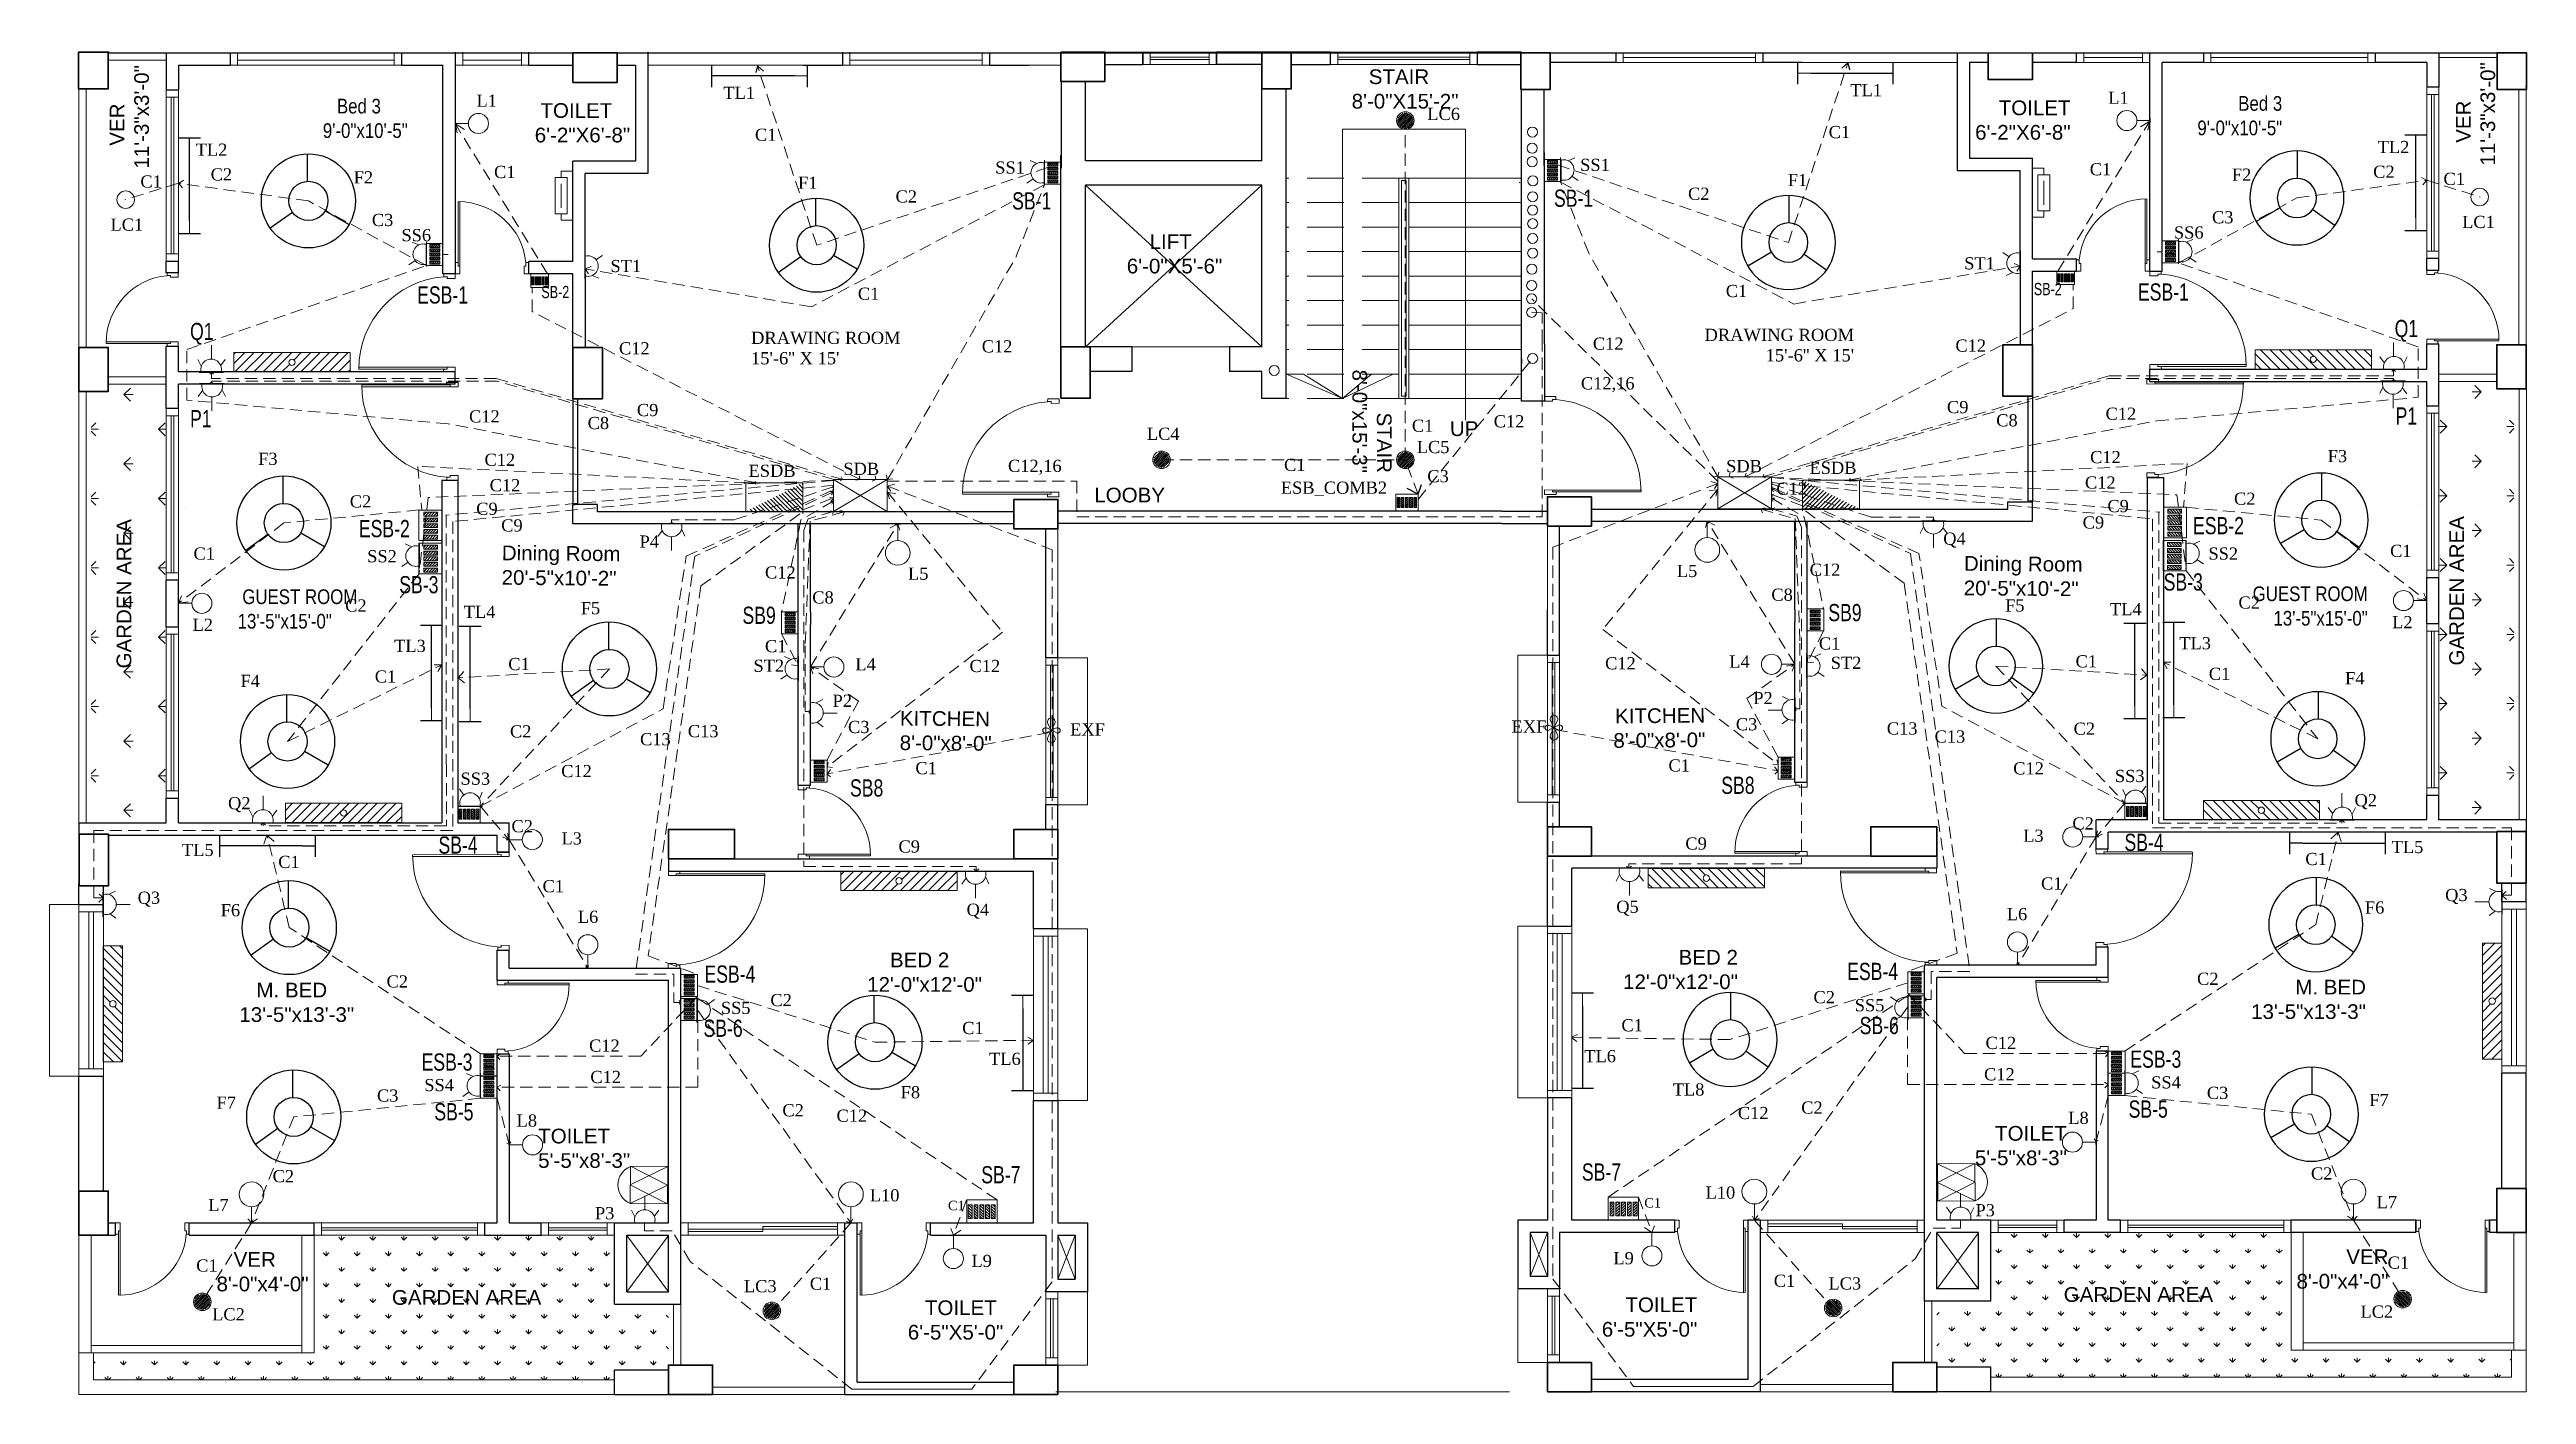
# Model space of a CAD drawing. Header units: inches. Extents: x -2030 to 2685, y 12 to 1110.
# Drawn here: x 1674 to 2685, y 291 to 840 of the extents above; entities that cross this region are included whole.
import ezdxf

# ---------------------------------------------------------------- set-up
doc = ezdxf.new("R2010")
doc.units = ezdxf.units.IN
doc.header["$LTSCALE"] = 20
doc.header["$MEASUREMENT"] = 0
for name, pattern in [('DASHED', [0.75, 0.5, -0.25]), ('DASHED2', [0.375, 0.25, -0.125]), ('HIDDEN', [0.375, 0.25, -0.125])]:
    doc.linetypes.add(name, pattern=pattern)
for name, color, linetype, lineweight in [('BOUNDARY', 12, 'Continuous', 30), ('CKT', 10, 'Continuous', 20), ('Conduit', 104, 'HIDDEN', 5), ('dimention', 7, 'Continuous', 0), ('E-FITTTINGS', 6, 'Continuous', 20), ('FIX', 32, 'Continuous', 15), ('fur..', 201, 'Continuous', 30), ('Has', 175, 'Continuous', 9), ('PLANTS', 84, 'Continuous', 0), ('RAILING', 12, 'Continuous', 0), ('s t column', 1, 'Continuous', 35), ('STAIR', 130, 'Continuous', 13), ('SUNSADE', 54, 'Continuous', 9), ('TEXT', 7, 'Continuous', 5), ('WALL', 7, 'Continuous', 30), ('WINDOW', 150, 'Continuous', 0)]:
    doc.layers.add(name, color=color, linetype=linetype, lineweight=lineweight)
for name, color, linetype in [('E-PVC-CON', 210, 'Continuous'), ('FAN', 5, 'Continuous'), ('THAI GLASS', 202, 'Continuous')]:
    doc.layers.add(name, color=color, linetype=linetype)
doc.layers.add('HATCH', color=7, linetype='Continuous', lineweight=13, true_color=0x422a0b)
doc.layers.add('TILES2', color=7, linetype='Continuous', lineweight=20, true_color=0xa8a8a8)
doc.styles.add('ARIAL', font='arial.ttf')
doc.styles.get("Standard").update_dxf_attribs({"font": 'times.ttf'})
doc.styles.add('STYLE2', font='swisscl.ttf')
pattern_1 = [(360, (-5720.333, 6766.455), (14.142136, 14.142136), [3.75, -24.53427]), (315, (-5720.333, 6766.455), (14.142136, 14.142136), [3.75, -16.25]), (45, (-5720.333, 6766.455), (-14.142136, 14.142136), [3.75, -16.25])]
pattern_2 = [(135, (6278.06025, 3447.2137), (-0.55242717, -0.55242717), [])]
pattern_3 = [(180, (10091.291, 6767.577), (-14.142136, 14.142136), [3.75, -24.53427]), (225, (10091.291, 6767.577), (-14.142136, 14.142136), [3.75, -16.25]), (135, (10091.291, 6767.577), (14.142136, 14.142136), [3.75, -16.25])]

msp = doc.modelspace()

# ---------------------------------------------------------------- texts
at = {"layer": 'Conduit', "char_height": 4.97}
for s, insert, width, attachment_point in [('C1', (1855.4, 792.9), 3.898, 1), ('C1', (2515.6, 794), 3.898, 3), ('C2', (2576.3, 617.1), 10.166, 3), ('C2', (1794.6, 615.9), 10.166, 1)]:
    msp.add_mtext(s, dxfattribs=dict(at, insert=insert, width=width, attachment_point=attachment_point))
at = {"layer": 'TEXT', "linetype": 'DASHED', "style": 'STYLE2'}
for s, height, p in [('SB-1', 7.02, (2066.9, 775.1)), ('SB-1', 7.02, (2288.1, 776.2)), ('ESB-1', 7.02, (1824, 736.7)), ('SB-2', 5, (1874.7, 738.9)), ('SB-2', 5, (2484, 740.1)), ('ESB-1', 7.02, (2526.5, 737.9)), ('ESB-2', 7.02, (1800.2, 641.3)), ('ESB-2', 7.02, (2549, 642.5)), ('SB-3', 7.02, (1816.7, 618.4)), ('SB-3', 7.02, (2537, 619.5)), ('SB9', 7.02, (1956.8, 605.9)), ('SB9', 7.02, (2400.1, 607)), ('SB8', 7.02, (2000.7, 535.4)), ('SB8', 7.02, (2356.4, 536.5)), ('SB-4', 7.02, (1832.7, 512.1)), ('SB-4', 7.02, (2521, 513.2)), ('ESB-4', 7.02, (1941.3, 459.4)), ('ESB-4', 7.02, (2407.8, 460.5)), ('SB-6', 7.02, (2412.9, 438.4)), ('SB-6', 7.02, (1940.9, 437.3)), ('ESB-3', 7.02, (1825.8, 423.5)), ('ESB-3', 7.02, (2523.4, 424.7)), ('SB-5', 7.02, (1831, 403.2)), ('SB-5', 7.02, (2522.7, 404.3)), ('SB-7', 7.02, (2054.3, 377.5)), ('SB-7', 7.02, (2299.5, 378.6))]:
    msp.add_text(s, height=height, dxfattribs=at).set_placement(p)
at = {"layer": 'TEXT', "style": 'STYLE2'}
for s, p in [('Q1', (1731.3, 721.8)), ('Q1', (2631.3, 723)), ('P1', (1731.3, 686.2)), ('P1', (2631.7, 687.3))]:
    msp.add_text(s, height=7, dxfattribs=at).set_placement(p)
at = {"layer": 'TEXT', "lineweight": 20, "style": 'ARIAL'}
msp.add_text('UP', height=6, rotation=360, dxfattribs=at).set_placement((2245.6, 682.6))
msp.add_text('UP', height=6, rotation=360, dxfattribs=at).set_placement((2245.6, 682.6))
at = {"layer": 'TEXT'}
for p in [(2040.7, 366.5), (2325, 367.6)]:
    msp.add_text('C1', height=3.88, dxfattribs=at).set_placement(p)
at = {"layer": 'TEXT', "lineweight": 20, "char_height": 6, "style": 'ARIAL'}
for s, insert, width, attachment_point, rotation in [('    VER\\P11\'-3"x3\'-0"', (1698.5, 791.8), 41.893, 1, 90), ('    VER\\P11\'-3"x3\'-0"', (2672.4, 793), 41.893, 7, 90), ('  STAIR\\P8\'-0"x15\'-3"', (2221.8, 667.5), 42.428, 3, 270), ('  STAIR\\P8\'-0"x15\'-3"', (2221.8, 667.5), 42.428, 3, 270), ('GARDEN AREA   \\P  ', (1701.3, 587.7), 97.581, 1, 90), ('GARDEN AREA   \\P  ', (1701.3, 587.7), 97.581, 1, 90), ('GARDEN AREA   \\P  ', (2669.7, 588.9), 97.581, 7, 90), ('GARDEN AREA   \\P  ', (2669.7, 588.9), 97.581, 7, 90), ('Dining Room \\P20\'-5"x10\'-2"', (1858.6, 637.9), 53.925, 1, 359.5094), ('Dining Room \\P20\'-5"x10\'-2"', (2455.5, 633.6), 53.925, 1, 359.5094), ('KITCHEN \\P8\'-0"x8\'-0"', (2021.1, 570.4), 37.837, 1, 359.5094), ('KITCHEN \\P8\'-0"x8\'-0"', (2349.8, 571.6), 37.837, 3, 0.4906)]:
    msp.add_mtext(s, dxfattribs=dict(at, insert=insert, width=width, attachment_point=attachment_point, rotation=rotation))
for s, insert, width, attachment_point in [('   STAIR\\P8\'-0"X15\'-2"', (2205.5, 832.3), 70.468, 1), ('{\\fArial Narrow|b0|i0|c0|p34;   Bed 3\\P9\'-0"x10\'-5"}', (1785.5, 820.3), 42.642, 1), (' TOILET\\P6\'-2"X6\'-8"\\P ', (2499, 819.6), 70.533, 3), ('{\\fArial Narrow|b0|i0|c0|p34;   Bed 3\\P9\'-0"x10\'-5"}', (2585.4, 821.4), 42.642, 3), (' TOILET\\P6\'-2"X6\'-8"\\P ', (1872, 818.5), 70.533, 1), ('    LIFT \\P6\'-0"X5\'-6"', (2113.7, 765), 70.468, 1), (' LOOBY', (2098.1, 661.5), 32.533, 1), ('{\\fArial Narrow|b0|i0|c0|p34; GUEST ROOM\\P13\'-5"x15\'-0"}', (1750.7, 620), 46.227, 1), ('{\\fArial Narrow|b0|i0|c0|p34; GUEST ROOM\\P13\'-5"x15\'-0"}', (2620.3, 621.2), 46.227, 3), ('    BED 2\\P12\'-0"x12\'-0"  ', (2007.7, 471.7), 48.883, 1), ('    BED 2\\P12\'-0"x12\'-0"  ', (2007.7, 471.7), 48.883, 1), ('    BED 2\\P12\'-0"x12\'-0"  ', (2363.2, 472.8), 48.883, 3), ('    BED 2\\P12\'-0"x12\'-0"  ', (2363.2, 472.8), 48.883, 3), ('   M. BED\\P13\'-5"x13\'-3"', (1751.4, 459.4), 45.261, 1), ('   M. BED\\P13\'-5"x13\'-3"', (2619.6, 460.6), 45.261, 3), ('TOILET\\P5\'-5"x8\'-3"', (1873.4, 399.8), 37.322, 1), ('TOILET\\P5\'-5"x8\'-3"', (2497.5, 400.9), 37.322, 3), ('   VER\\P8\'-0"x4\'-0" ', (1742.1, 349.4), 38.611, 1), ('   VER\\P8\'-0"x4\'-0" ', (2628.8, 350.5), 38.611, 3), ('GARDEN AREA     ', (1813.7, 333.9), 65.542, 1), ('GARDEN AREA     ', (1813.7, 333.9), 65.542, 1), ('GARDEN AREA     ', (2557.2, 335.1), 65.542, 3), ('GARDEN AREA     ', (2557.2, 335.1), 65.542, 3), ('   TOILET\\P6\'-5"X5\'-0"\\P ', (2024.3, 329.7), 74.659, 1), ('   TOILET\\P6\'-5"X5\'-0"\\P ', (2024.3, 329.7), 74.659, 1), ('   TOILET\\P6\'-5"X5\'-0"\\P ', (2346.6, 330.9), 74.659, 3), ('   TOILET\\P6\'-5"X5\'-0"\\P ', (2346.6, 330.9), 74.659, 3)]:
    msp.add_mtext(s, dxfattribs=dict(at, insert=insert, width=width, attachment_point=attachment_point))
at = {"layer": 'TEXT'}
for s, insert, char_height, width, attachment_point in [('L1', (1848.2, 822), 4.97, 4.357, 1), ('TL1', (1949, 825.2), 4.97, 3.946, 1), ('TL1', (2422, 826.3), 4.97, 3.946, 3), ('L1', (2522.7, 823.2), 4.97, 4.357, 3), ('LC6', (2236.4, 816.6), 4.97, 3.578, 1), ('C1', (2409, 809.2), 4.97, 9.024, 3), ('TL2', (1733.6, 802), 4.97, 4.357, 1), ('C1', (1961.9, 808.1), 4.97, 9.024, 1), ('TL2', (2637.3, 803.1), 4.97, 4.357, 3), ('C1', (1711, 789), 4.97, 10.557, 1), ('C2', (1739.7, 791.9), 4.97, 13.831, 1), ('F2', (1798.1, 790.7), 4.97, 4.357, 1), ('SS1', (2060, 794.7), 4.97, 8.13, 1), ('SS1', (2310.9, 795.8), 4.97, 8.13, 3), ('F1', (2391.5, 789.6), 4.97, 4.357, 3), ('F2', (2572.8, 791.8), 4.97, 4.357, 3), ('C2', (2631.3, 793), 4.97, 13.831, 3), ('C1', (2660, 790.1), 4.97, 10.557, 3), ('F1', (1979.5, 788.5), 4.97, 4.357, 1), ('C2', (2019.3, 782.9), 4.97, 14.909, 1), ('C2', (2351.6, 784), 4.97, 14.909, 3), ('LC1', (1698.8, 771.4), 4.97, 4.357, 1), ('C3', (1805.5, 773.3), 4.97, 4.549, 1), ('C3', (2565.5, 774.4), 4.97, 4.549, 3), ('LC1', (2672.2, 772.5), 4.97, 4.357, 3), ('SS6', (1817.6, 767.1), 4.97, 8.13, 1), ('SS6', (2553.3, 768.2), 4.97, 8.13, 3), ('ST1', (1902.9, 754.5), 4.97, 3.946, 1), ('ST1', (2468.1, 755.6), 4.97, 3.946, 3), ('C1', (2003.9, 743.2), 4.97, 14.909, 1), ('C1', (2367, 744.3), 4.97, 14.909, 3), ('C12', (1906.4, 720.9), 4.97, 4.107, 1), ("DRAWING ROOM\\P15'-6'' X 15'\\P ", (1960.3, 725.2), 5, 93.905, 1), ('C12', (2054.5, 721.7), 4.97, 14.909, 1), ('C12', (2316.5, 722.8), 4.97, 14.909, 3), ("DRAWING ROOM\\P15'-6'' X 15'\\P ", (2410.6, 726.4), 5, 93.905, 3), ('C12', (2464.5, 722), 4.97, 4.107, 3), ('C12,16', (2299.1, 706.6), 4.97, 14.909, 1), ('C12', (1845.2, 693.1), 4.97, 4.107, 1), ('C8', (1893.6, 690.4), 4.97, 4.107, 1), ('C9', (1913.7, 695.7), 4.97, 4.107, 1), ('C1', (2230.1, 689.3), 4.97, 14.909, 1), ('C12', (2263.5, 691.1), 4.97, 14.909, 1), ('C9', (2457.3, 696.9), 4.97, 4.107, 3), ('C8', (2477.4, 691.5), 4.97, 4.107, 3), ('C12', (2525.8, 694.2), 4.97, 4.107, 3), ('LC4', (2121.9, 686), 4.97, 3.578, 1), ('LC5', (2232.1, 680.6), 4.97, 3.578, 1), ('F3', (1759.1, 675.8), 4.97, 4.357, 1), ('C12', (1851.5, 675.4), 4.97, 4.107, 1), ('ESDB', (1959.3, 670.9), 4.97, 22.988, 1), ('SDB', (1998, 671.7), 4.97, 20.422, 1), ('C12,16', (2065.2, 672.9), 4.97, 14.909, 1), ('C1', (2177.9, 673.3), 4.97, 14.909, 1), ('C3', (2236.4, 668.7), 4.97, 14.909, 1), ('SDB', (2373, 672.8), 4.97, 20.422, 3), ('ESDB', (2411.6, 672.1), 4.97, 22.988, 3), ('C12', (2519.5, 676.5), 4.97, 4.107, 3), ('F3', (2611.9, 676.9), 4.97, 4.357, 3), ('C2', (1796.5, 658.4), 4.97, 0.698, 1), ('C12', (1853.6, 665), 4.97, 4.107, 1), ('ESB_COMB2', (2176.6, 664), 4.97, 45.619, 1), ('C12', (2378.9, 663.6), 4.97, 14.909, 1), ('C12', (2517.4, 666.1), 4.97, 4.107, 3), ('C2', (2574.5, 659.5), 4.97, 0.698, 3), ('C9', (1848.1, 655.4), 4.97, 4.107, 1), ('C9', (1858.3, 648.6), 4.97, 4.107, 1), ('C9', (2512.7, 649.8), 4.97, 4.107, 3), ('C9', (2522.8, 656.5), 4.97, 4.107, 3), ('C1', (1732.7, 637.1), 4.97, 15.355, 1), ('P4', (1914.8, 642), 4.97, 6.962, 1), ('Q4', (2456.2, 643.2), 4.97, 6.962, 3), ('SS2', (2567.4, 637.1), 4.97, 9.783, 3), ('C1', (2638.2, 638.2), 4.97, 15.355, 3), ('SS2', (1803.6, 636), 4.97, 9.783, 1), ('C12', (1966, 629.4), 4.97, 14.909, 1), ('L5', (2024.4, 628.9), 4.97, 4.357, 1), ('L5', (2346.6, 630), 4.97, 4.357, 3), ('C12', (2405, 630.5), 4.97, 14.909, 3), ('C8', (1985.3, 619.2), 4.97, 4.107, 1), ('C8', (2385.6, 620.3), 4.97, 4.107, 3), ('L2', (1732.3, 608), 4.97, 4.357, 1), ('TL4', (1843, 613.3), 4.97, 4.357, 1), ('F5', (1890.8, 614.8), 4.97, 4.357, 1), ('F5', (2480.2, 615.9), 4.97, 4.357, 3), ('TL4', (2528, 614.4), 4.97, 4.357, 3), ('L2', (2638.6, 609.1), 4.97, 4.357, 3), ('TL3', (1814.6, 599.4), 4.97, 4.357, 1), ('C1', (1966, 599.3), 4.97, 14.909, 1), ('C1', (2405, 600.4), 4.97, 14.909, 3), ('TL3', (2556.3, 600.5), 4.97, 4.357, 3), ('C1', (1861.2, 592), 4.97, 10.472, 1), ('ST2', (1961.3, 591.3), 4.97, 3.946, 1), ('L4', (2002.9, 591.9), 4.97, 4.357, 1), ('C12', (2049.5, 591.2), 4.97, 4.107, 1), ('C12', (2321.5, 592.3), 4.97, 4.107, 3), ('L4', (2368, 593), 4.97, 4.357, 3), ('ST2', (2413.6, 592.5), 4.97, 3.946, 3), ('C1', (2509.8, 593.1), 4.97, 10.472, 3), ('F4', (1751.9, 585.1), 4.97, 4.357, 1), ('P2', (1993.6, 577), 4.97, 3.946, 1), ('P2', (2377.4, 578.1), 4.97, 3.946, 3), ('F4', (2619, 586.2), 4.97, 4.357, 3), ('C3', (1999.9, 566.3), 4.97, 9.999, 1), ('EXF', (2270.8, 566.5), 4.97, 9.999, 1), ('C3', (2371.1, 567.4), 4.97, 9.999, 3), ('C2', (1861.9, 564.5), 4.97, 14.226, 1), ('C13', (1915, 561.3), 4.97, 6.23, 1), ('C13', (1934.5, 564.6), 4.97, 4.107, 1), ('EXF', (2090.6, 565.3), 4.97, 9.999, 1), ('C13', (2436.5, 565.7), 4.97, 4.107, 3), ('C13', (2456, 562.4), 4.97, 6.23, 3), ('C2', (2509, 565.6), 4.97, 14.226, 3), ('C12', (1882.8, 548.3), 4.97, 4.107, 1), ('C1', (2027.4, 549.5), 4.97, 14.909, 1), ('C1', (2343.6, 550.6), 4.97, 14.909, 3), ('C12', (2488.1, 549.4), 4.97, 4.107, 3), ('SS3', (2529.2, 546.3), 4.97, 8.13, 3), ('SS3', (1841.7, 545.2), 4.97, 8.13, 1), ('Q2', (2624.1, 536.4), 4.97, 4.107, 3), ('Q2', (1746.8, 535.2), 4.97, 4.107, 1), ('C2', (1862.5, 525.8), 4.97, 4.094, 1), ('C2', (2508.5, 526.9), 4.97, 4.094, 3), ('TL5', (1728, 516.1), 4.97, 4.357, 1), ('L3', (1882.9, 520.8), 4.97, 4.357, 1), ('C9', (2020.5, 517.5), 4.97, 4.107, 1), ('C9', (2350.5, 518.7), 4.97, 4.107, 3), ('L3', (2488, 521.9), 4.97, 4.357, 3), ('TL5', (2643, 517.3), 4.97, 4.357, 3), ('C1', (1767.3, 511.2), 4.97, 2.985, 1), ('C1', (2603.6, 512.4), 4.97, 2.985, 3), ('Q3', (1709.9, 496.6), 4.97, 6.962, 1), ('C1', (1875.2, 501.3), 4.97, 4.576, 1), ('C1', (2495.7, 502.4), 4.97, 4.576, 3), ('Q3', (2661.1, 497.7), 4.97, 6.962, 3), ('F6', (1743.8, 491.5), 4.97, 4.357, 1), ('L6', (1889.6, 488.8), 4.97, 4.357, 1), ('Q4', (2048.3, 491.7), 4.97, 6.962, 1), ('Q5', (2322.7, 492.9), 4.97, 6.962, 3), ('L6', (2481.3, 489.9), 4.97, 4.357, 3), ('F6', (2627.1, 492.6), 4.97, 4.357, 3), ('C2', (1811.5, 462.4), 4.97, 24.712, 1), ('C2', (2402.8, 456), 4.97, 6.464, 3), ('C2', (2559.4, 463.5), 4.97, 24.712, 3), ('SS5', (1948, 451.6), 4.97, 8.13, 1), ('C2', (1968.2, 454.8), 4.97, 6.464, 1), ('SS5', (2423, 452.7), 4.97, 8.13, 3), ('C12', (1894.2, 436.2), 4.97, 4.107, 1), ('C1', (2046.5, 443.4), 4.97, 4.05, 1), ('C1', (2324.4, 444.5), 4.97, 4.05, 3), ('C12', (2476.8, 437.3), 4.97, 4.107, 3), ('TL6', (2057.5, 430.8), 4.97, 4.357, 1), ('TL6', (2313.4, 431.9), 4.97, 4.357, 3), ('C3', (1807.6, 415.8), 4.97, 4.107, 1), ('SS4', (1826.9, 420.1), 4.97, 8.13, 1), ('C12', (1894.7, 423.4), 4.97, 4.107, 1), ('F8', (2021.4, 417.2), 4.97, 4.357, 1), ('TL8', (2349.5, 418.3), 4.97, 4.357, 3), ('C12', (2476.2, 424.5), 4.97, 4.107, 3), ('SS4', (2544, 421.2), 4.97, 8.13, 3), ('C3', (2563.4, 416.9), 4.97, 4.107, 3), ('F7', (1742.1, 412.9), 4.97, 4.357, 1), ('L8', (1864.6, 405.6), 4.97, 4.357, 1), ('C2', (1973.1, 409.8), 4.97, 11.513, 1), ('C12', (1995.2, 407.6), 4.97, 4.107, 1), ('C12', (2375.7, 408.7), 4.97, 4.107, 3), ('C2', (2397.8, 410.9), 4.97, 11.513, 3), ('L8', (2506.4, 406.7), 4.97, 4.357, 3), ('F7', (2628.9, 414), 4.97, 4.357, 3), ('C2', (1765, 382.9), 4.97, 10.536, 1), ('L10', (2008.8, 375.1), 4.97, 4.357, 1), ('L10', (2362.1, 376.2), 4.97, 4.357, 3), ('C2', (2605.9, 384), 4.97, 10.536, 3), ('L7', (1738.7, 371.1), 4.97, 4.357, 1), ('P3', (1896.6, 367.8), 4.97, 6.962, 1), ('P3', (2468.1, 369), 4.97, 6.962, 3), ('L7', (2632.3, 372.3), 4.97, 4.357, 3), ('C1', (1733.8, 346.4), 4.97, 4.709, 1), ('L9', (2050.3, 348.3), 4.97, 4.357, 1), ('L9', (2320.7, 349.4), 4.97, 4.357, 3), ('C1', (2637.2, 347.6), 4.97, 4.709, 3), ('LC3', (1957.4, 338), 4.97, 4.357, 1), ('C1', (1984.3, 339), 4.97, 13.411, 1), ('C1', (2386.6, 340.2), 4.97, 13.411, 3), ('LC3', (2413.5, 339.1), 4.97, 4.357, 3), ('LC2', (1740.3, 326.5), 4.97, 4.357, 1), ('LC2', (2630.7, 327.6), 4.97, 4.357, 3)]:
    msp.add_mtext(s, dxfattribs=dict(at, insert=insert, char_height=char_height, width=width, attachment_point=attachment_point))
at = {"layer": 'TEXT', "char_height": 4.97}
for insert, attachment_point in [((1806.7, 586.9), 1), ((2564.2, 588), 3)]:
    msp.add_mtext('C1', dxfattribs=dict(at, insert=insert, attachment_point=attachment_point))

# ---------------------------------------------------------------- blocks, each defined once
blk = doc.blocks.new('dhhjj')
at = {"layer": 'FIX'}
for p, q in [((61442.9, -23873.1), (61435.4, -23908.4)), ((61443.6, -23873.3), (61436.1, -23908.6)), ((61441.5, -23874.3), (61442.5, -23869.7)), ((61442.5, -23869.7), (61444.3, -23870.1)), ((61442.9, -23873.1), (61442.7, -23874.5)), ((61443.6, -23873.3), (61442.9, -23873.1)), ((61444.3, -23870.1), (61443.6, -23873.3)), ((61442.7, -23874.5), (61441.5, -23874.3)), ((61479.8, -23877.6), (61479.1, -23880.8)), ((61479.1, -23880.8), (61479.8, -23880.9)), ((61479.8, -23880.9), (61479.5, -23882.3)), ((61479.5, -23882.3), (61480.7, -23882.5)), ((61481.6, -23878), (61479.8, -23877.6)), ((61480.7, -23882.5), (61481.6, -23878)), ((61480.7, -23882.5), (61481.6, -23878))]:
    blk.add_line(p, q, dxfattribs=at)
at = {"layer": 'FIX', "extrusion": (0, 0, -1)}
blk.add_ellipse((61443.3, -23871.4), major_axis=(-6.1, 37.4), ratio=0.996398, start_param=2.024942, end_param=3.514274, dxfattribs=at)
blk = doc.blocks.new('lkjhgf')
at = {"layer": 'FIX'}
for p, q in [((139191.7, -23279.6), (139191.7, -23275)), ((139191.7, -23275), (139193.6, -23275)), ((139193.6, -23275), (139193.6, -23278.2)), ((139221.7, -23275), (139219.9, -23275)), ((139219.9, -23275), (139219.9, -23278.2)), ((139221.7, -23279.6), (139221.7, -23275)), ((139221.7, -23279.6), (139221.7, -23275)), ((139192.9, -23279.6), (139191.7, -23279.6)), ((139192.9, -23278.2), (139192.9, -23304.5)), ((139193.6, -23278.2), (139192.9, -23278.2)), ((139192.9, -23278.2), (139192.9, -23279.6)), ((139193.6, -23278.2), (139193.6, -23304.6)), ((139219.9, -23278.2), (139220.6, -23278.2)), ((139220.6, -23278.2), (139220.6, -23279.6)), ((139220.6, -23279.6), (139221.7, -23279.6))]:
    blk.add_line(p, q, dxfattribs=at)
at = {"layer": 'FIX', "extrusion": (0, 0, -1)}
blk.add_ellipse((139193.6, -23278.2), major_axis=(25.4, 9.6), ratio=0.964016, start_param=0.424801, end_param=1.944264, dxfattribs=at)
blk = doc.blocks.new('nbgvf')
at = {"layer": 'FIX'}
for p, q in [((-14785.9, -6891), (-14785.9, -6886.3)), ((-14785.9, -6886.3), (-14784, -6886.3)), ((-14785.9, -6891), (-14785.9, -6886.3)), ((-14784.7, -6891), (-14785.9, -6891)), ((-14784.7, -6889.6), (-14784.7, -6891)), ((-14784, -6889.6), (-14784.7, -6889.6)), ((-14784, -6886.3), (-14784, -6889.6)), ((-14748.1, -6886.4), (-14748.1, -6889.6)), ((-14746.3, -6886.4), (-14748.1, -6886.4)), ((-14748.1, -6889.6), (-14748.1, -6925.7)), ((-14748.1, -6889.6), (-14747.5, -6889.6)), ((-14747.5, -6889.6), (-14747.5, -6925.7)), ((-14747.5, -6889.6), (-14747.5, -6891)), ((-14747.5, -6891), (-14746.3, -6891)), ((-14746.3, -6891), (-14746.3, -6886.4))]:
    blk.add_line(p, q, dxfattribs=at)
blk.add_ellipse((-14747.4, -6887.8), major_axis=(13.8, 35.4), ratio=0.977436, start_param=1.981398, end_param=3.520538, dxfattribs=at)
blk = doc.blocks.new('SB')
at = {"layer": 'CKT', "linetype": 'Continuous', "lineweight": -3}
h = blk.add_hatch(dxfattribs=at)
h.set_pattern_fill('ANSI31', color=8, scale=6.25, angle=450, style=0)
h.set_pattern_definition(pattern_2)
h.paths.add_polyline_path([(-4, 7.4), (-5.6, 7.4), (-5.6, 1.8), (-4, 1.8)])
h = blk.add_hatch(dxfattribs=at)
h.set_pattern_fill('ANSI31', color=8, scale=6.25, angle=450, style=0)
h.set_pattern_definition(pattern_2)
h.paths.add_polyline_path([(-1.7, 7.4), (-3.2, 7.4), (-3.2, 1.8), (-1.7, 1.8)])
h = blk.add_hatch(dxfattribs=at)
h.set_pattern_fill('ANSI31', color=8, scale=6.25, angle=450, style=0)
h.set_pattern_definition(pattern_2)
h.paths.add_polyline_path([(3, 7.4), (1.4, 7.4), (1.4, 1.8), (3, 1.8)])
h = blk.add_hatch(dxfattribs=at)
h.set_pattern_fill('ANSI31', color=8, scale=6.25, angle=450, style=0)
h.set_pattern_definition(pattern_2)
h.paths.add_polyline_path([(5.4, 7.4), (3.8, 7.4), (3.8, 1.8), (5.4, 1.8)])
at = {"layer": 'E-FITTTINGS', "linetype": 'Continuous'}
h = blk.add_hatch(dxfattribs=at)
h.set_pattern_fill('ANSI31', color=256, scale=6.25, angle=450, style=0)
h.set_pattern_definition(pattern_2)
h.paths.add_polyline_path([(0.7, 7.4), (-0.9, 7.4), (-0.9, 1.8), (0.7, 1.8)])
for p, q in [((-6.2, 9.4), (6.2, 9.4)), ((-6.2, 0), (-6.2, 9.4)), ((6.2, 0), (-6.2, 0)), ((-5.6, 7.4), (-4, 7.4)), ((-5.6, 1.8), (-5.6, 7.4)), ((-4, 1.8), (-5.6, 1.8)), ((-4, 7.4), (-4, 1.8)), ((-3.2, 7.4), (-1.7, 7.4)), ((-3.2, 1.8), (-3.2, 7.4)), ((-1.7, 1.8), (-3.2, 1.8)), ((-1.7, 7.4), (-1.7, 1.8)), ((-0.9, 7.4), (0.7, 7.4)), ((-0.9, 1.8), (-0.9, 7.4)), ((0.7, 1.8), (-0.9, 1.8)), ((0.7, 7.4), (0.7, 1.8)), ((1.4, 7.4), (3, 7.4)), ((1.4, 1.8), (1.4, 7.4)), ((3, 1.8), (1.4, 1.8)), ((3, 7.4), (3, 1.8)), ((3.8, 7.4), (5.4, 7.4)), ((3.8, 1.8), (3.8, 7.4)), ((5.4, 1.8), (3.8, 1.8)), ((5.4, 7.4), (5.4, 1.8)), ((6.2, 9.4), (6.2, 0))]:
    blk.add_line(p, q, dxfattribs=at)
blk = doc.blocks.new('etl')
at = {"linetype": 'Continuous'}
h = blk.add_hatch(dxfattribs=at)
h.set_pattern_fill('ANSI31', color=256, scale=22, style=0)
h.set_pattern_definition([(45, (-25082.984, -11591.9777), (-1.94454365, 1.94454365), [])])
h.paths.add_polyline_path([(-4, -24), (4, -24), (4, 24), (-4, 24)])
h.paths.add_polyline_path([(1.3, 0, -1), (-1.3, 0, -1)], flags=16)
blk.add_lwpolyline([(4, 24), (-4, 24), (-4, -24), (4, -24)], close=True, dxfattribs=at)
blk.add_circle((0, 0), 1.33, dxfattribs=at)
blk = doc.blocks.new('WL')
at = {"linetype": 'Continuous'}
for p, q in [((-1.2, 0), (1.2, 0)), ((0, 6.7), (0, 0))]:
    blk.add_line(p, q, dxfattribs=at)
blk.add_circle((0, 11.7), 5.04, dxfattribs=at)
blk = doc.blocks.new('MIR')
at = {"ltscale": 30}
for p, q in [((-6, 0), (-8.11, 0)), ((-8.11, 0), (-8.11, -3.84)), ((-6, 2), (6, 2)), ((-6, 2), (-6, -2)), ((-4, 0), (4, 0)), ((6, 2), (6, -2)), ((6, 0), (8.11, 0)), ((8.11, 0), (8.11, -3.84)), ((-6, -2), (6, -2))]:
    blk.add_line(p, q, dxfattribs=at)
blk = doc.blocks.new('ef')
at = {"layer": 'E-FITTTINGS'}
for p, q in [((12385.4, -212121.4), (12383.5, -212125.3)), ((12384.5, -212123.4), (12383.5, -212121.4)), ((12385.4, -212125.3), (12384.5, -212123.4))]:
    blk.add_line(p, q, dxfattribs=at)
blk.add_lwpolyline([(12384.5, -212123.4), (12387.3, -212122, -1.618034), (12387.3, -212124.8), (12381.7, -212122, 1.618034), (12381.7, -212124.8), (12384.5, -212123.4)], format="xyb", dxfattribs=at)
for centre, start, end in [((12384.5, -212120.9), 333.4349, 206.5651), ((12384.5, -212125.8), 153.4349, 26.5651)]:
    blk.add_arc(centre, 1.1, start, end, dxfattribs=at)
blk = doc.blocks.new('CFL')
blk.add_line((0, 0), (-5.3, 0))
at = {"layer": 'FAN'}
for p, q in [((-5.3, 4.5), (-5.3, -4.5)), ((0, 0), (33.7, 0)), ((33.7, 4.5), (33.7, -4.5))]:
    blk.add_line(p, q, dxfattribs=at)
blk = doc.blocks.new('sdb')
at = {"layer": 'E-FITTTINGS'}
for p, q in [((0, 0), (21.9, 13)), ((0, 13), (21.9, 0))]:
    blk.add_line(p, q, dxfattribs=at)
blk.add_lwpolyline([(0, 13), (21.9, 13), (21.9, 0), (0, 0)], close=True, dxfattribs=at)
blk = doc.blocks.new('Fan')
at = {"layer": 'FAN'}
for p, q in [((-0.3, 8), (-0.3, 19.2)), ((-6.5, -4.7), (-15.6, -11.2)), ((6.9, -4), (16.6, -9.6))]:
    blk.add_line(p, q, dxfattribs=at)
for radius in [19.2, 8]:
    blk.add_circle((0, 0), radius, dxfattribs=at)
blk = doc.blocks.new('Power_ckt_ac')
at = {"layer": 'E-FITTTINGS'}
blk.add_line((0, -5.4), (0, -11.1), dxfattribs=at)
for points in [[(-5, 0), (5, 0)], [(-5.6, -5.3), (-3.7, -2.7)], [(5.5, -5.2), (4.2, -2.5)]]:
    blk.add_lwpolyline(points, dxfattribs=at)
blk.add_arc((0.1, -1.2), 4.21, 165.4416, 14.5584, dxfattribs=at)
blk = doc.blocks.new('2pin_socket')
at = {"layer": 'E-FITTTINGS'}
for points in [[(-7.2, -0.4), (-4.6, 1.4)], [(-5.8, 8.9), (-3.1, 7.7)], [(0, -1.1), (0, 9)]]:
    blk.add_lwpolyline(points, dxfattribs=at)
blk.add_arc((-1.3, 3.9), 4.21, 75.4416, 284.5584, dxfattribs=at)
blk = doc.blocks.new('ESDB')
at = {"layer": 'E-FITTTINGS', "linetype": 'Continuous'}
h = blk.add_hatch(dxfattribs=at)
h.set_pattern_fill('ANSI31', color=1, scale=10, angle=90, style=0)
h.set_pattern_definition([(225, (-21076.6309, 111631.333), (-0.883883476, 0.883883476), [])])
h.paths.add_polyline_path([(0, 23.3), (11.7, 23.3), (11.7, 0)])
at = {"layer": 'E-FITTTINGS', "color": 1, "linetype": 'Continuous'}
blk.add_lwpolyline([(0, 0), (0, 23.3), (11.7, 23.3), (11.7, 0)], close=True, dxfattribs=at)
blk = doc.blocks.new('Sb_')
at = {"layer": 'E-FITTTINGS', "linetype": 'Continuous', "lineweight": -3, "xscale": -0.7259999999951106, "yscale": 0.7259999999660067, "zscale": 0.7260000000000001, "rotation": 90}
blk.add_blockref('SB', (6.8, 4.5), dxfattribs=at)
blk = doc.blocks.new('Ceil_bulb')
at = {"layer": 'E-FITTTINGS', "linetype": 'Continuous'}
h = blk.add_hatch(dxfattribs=at)
h.set_pattern_fill('ANSI31', color=256, scale=4.269275, style=0)
h.set_pattern_definition([(45, (-6523.17567, 3184.71567), (-0.37735419, 0.37735419), [])])
h.paths.add_polyline_path([(3.5, 0.1, 1), (-2.9, 0.1, 1)])
blk.add_circle((0.3, 0.1), 3.58, dxfattribs=at)
blk = doc.blocks.new('column')
at = {"layer": 's t column'}
blk.add_lwpolyline([(-12, 0), (-12, 15), (0, 15), (0, 0)], close=True, dxfattribs=at)
blk.add_lwpolyline([(-12, 0), (-12, 15), (0, 15), (0, 0)], close=True, dxfattribs=at)
blk = doc.blocks.new('geyser')
at = {"layer": 'E-FITTTINGS'}
for p, q in [((0, 15.3), (0, 0)), ((15.2, 15.3), (0, 15.3)), ((0, 0), (7.6, 15.3)), ((0, 15.3), (7.6, 0)), ((7.6, 15.3), (15.2, 0)), ((7.6, 0), (15.2, 15.3)), ((15.2, 0), (15.2, 15.3)), ((0, 0), (15.2, 0))]:
    blk.add_line(p, q, dxfattribs=at)
blk.add_arc((7.6, 12.1), 8.22, 22.8789, 157.0723, dxfattribs=at)

# ---------------------------------------------------------------- hatches: boundary and pattern name
at = {"layer": 'E-FITTTINGS', "linetype": 'Continuous'}
h = msp.add_hatch(dxfattribs=at)
h.set_pattern_fill('ANSI31', color=256, scale=4.269275, style=0)
h.set_pattern_definition([(45, (-4296.0518, 3995.97987), (-0.37735419, 0.37735419), [])])
h.paths.add_polyline_path([(2230.7, 811.3, 1), (2224.2, 811.3, 1)])
h = msp.add_hatch(dxfattribs=at)
h.set_pattern_fill('ANSI31', color=256, scale=4.269275, style=0)
h.set_pattern_definition([(45, (-4296.0518, 3857.47987), (-0.37735419, 0.37735419), [])])
h.paths.add_polyline_path([(2230.7, 672.8, 1), (2224.2, 672.8, 1)])
at = {"layer": 'PLANTS', "lineweight": 20, "ltscale": 3}
h = msp.add_hatch(dxfattribs=at)
h.set_pattern_fill('GRASS', color=256, scale=20, angle=990, style=0)
h.set_pattern_definition(pattern_1)
h.paths.add_polyline_path([(1721.6, 693.8), (1721.6, 703.8), (1690.9, 703.8), (1690.9, 524.7), (1721.6, 524.7), (1721.6, 534.7), (1721.6, 604.7), (1721.6, 623.8)])
h = msp.add_hatch(dxfattribs=at)
h.set_pattern_fill('GRASS', color=256, scale=20, angle=990, style=0)
h.set_pattern_definition(pattern_1)
h.paths.add_polyline_path([(1721.6, 693.8), (1721.6, 703.8), (1690.9, 703.8), (1690.9, 524.7), (1721.6, 524.7), (1721.6, 534.7), (1721.6, 604.7), (1721.6, 623.8)])
h = msp.add_hatch(dxfattribs=at)
h.set_pattern_fill('GRASS', color=256, scale=20, angle=990, style=0)
h.set_pattern_definition(pattern_3)
h.paths.add_polyline_path([(2649.4, 694.9), (2649.4, 704.9), (2680, 704.9), (2680, 525.9), (2649.4, 525.9), (2649.4, 535.9), (2649.4, 605.9), (2649.4, 624.9)])
h = msp.add_hatch(dxfattribs=at)
h.set_pattern_fill('GRASS', color=256, scale=20, angle=990, style=0)
h.set_pattern_definition(pattern_3)
h.paths.add_polyline_path([(2649.4, 694.9), (2649.4, 704.9), (2680, 704.9), (2680, 525.9), (2649.4, 525.9), (2649.4, 535.9), (2649.4, 605.9), (2649.4, 624.9)])
at = {"layer": 'PLANTS', "linetype": 'Continuous', "lineweight": 9, "ltscale": 3}
h = msp.add_hatch(dxfattribs=at)
h.set_pattern_fill('GRASS', color=256, scale=9, style=0)
h.set_pattern_definition([(90, (-104866.839, 20057.1096), (-6.36396103, 6.36396103), [1.6875, -11.0404221]), (45, (-104866.839, 20057.11), (-6.363961, 6.363961), [1.6875, -7.3125]), (135, (-104866.839, 20057.11), (-6.363961, -6.363961), [1.6875, -7.3125])])
h.paths.add_polyline_path([(1911.6, 297.3), (1911.6, 301.3), (1926.6, 301.3), (1926.6, 328.2), (1904.6, 328.2), (1904.6, 356.3), (1781.9, 356.3), (1781.9, 308.3), (1691.9, 308.3), (1691.9, 297.3)])
h = msp.add_hatch(dxfattribs=at)
h.set_pattern_fill('GRASS', color=256, scale=9, style=0)
h.set_pattern_definition([(90, (109237.797, 20058.232), (6.36396103, 6.36396103), [1.6875, -11.0404221]), (135, (109237.797, 20058.232), (6.363961, 6.363961), [1.6875, -7.3125]), (45, (109237.797, 20058.232), (6.363961, -6.363961), [1.6875, -7.3125])])
h.paths.add_polyline_path([(2459.4, 298.4), (2459.4, 302.4), (2444.4, 302.4), (2444.4, 329.4), (2466.4, 329.4), (2466.4, 357.4), (2589, 357.4), (2589, 309.4), (2679, 309.4), (2679, 298.4)])

# ---------------------------------------------------------------- linework, layer by layer
for p, q in [((1918.2, 789.8), (1892.6, 789.8)), ((1892.6, 753.8), (1892.6, 789.8)), ((1918.2, 794.8), (1918.2, 789.8)), ((1918.2, 789.8), (1918.2, 789.8)), ((2452.7, 796), (2452.7, 791)), ((2452.7, 791), (2452.7, 791)), ((2452.7, 791), (2478.4, 791)), ((2478.4, 754.9), (2478.4, 791)), ((1892.6, 753.8), (1892.6, 753.8)), ((1892.6, 748.8), (1892.6, 753.8)), ((1892.6, 748.8), (1892.6, 722.4)), ((2478.4, 754.9), (2478.4, 754.9)), ((2478.4, 749.9), (2478.4, 754.9)), ((2478.4, 749.9), (2478.4, 723.5)), ((1892.6, 722.4), (1892.6, 719.5)), ((1892.6, 719.5), (1892.6, 718.8)), ((1892.6, 718.8), (1892.6, 718.8)), ((2478.4, 723.5), (2478.4, 720.6)), ((2478.4, 720.6), (2478.4, 719.9)), ((2478.4, 719.9), (2478.4, 719.9)), ((1835.6, 664.5), (1833.9, 664.5)), ((1834.1, 664.5), (1834.1, 524.9)), ((1840.6, 664.5), (1835.6, 664.5)), ((1840.6, 664.5), (1840.6, 594.9)), ((2530.3, 665.6), (2535.3, 665.6)), ((2530.3, 665.6), (2530.3, 596)), ((2535.3, 665.6), (2537.1, 665.6)), ((2536.9, 665.6), (2536.9, 526.1)), ((1840.6, 594.9), (1840.6, 524.7)), ((2530.3, 596), (2530.3, 525.8)), ((2536.9, 526), (2536.9, 525.8)), ((1834.1, 524.9), (1834.1, 524.7))]:
    msp.add_line(p, q)
at = {"linetype": 'HIDDEN'}
for q in [(2227.8, 661.4), (2234, 662.8)]:
    msp.add_line((2232.6, 658.8), q, dxfattribs=at)
at = {"layer": 'BOUNDARY', "lineweight": 20}
for p, q in [((1697.9, 836), (1721.5, 836)), ((1697.9, 836), (1721.5, 836)), ((2673, 837.1), (2649.4, 837.1)), ((2673, 837.1), (2649.4, 837.1)), ((1685.9, 718.8), (1685.9, 824)), ((1685.9, 718.8), (1685.9, 824)), ((1688.9, 718.8), (1688.9, 824)), ((1688.9, 718.8), (1688.9, 824)), ((2682, 719.9), (2682, 824.1)), ((2682, 719.9), (2682, 824.1)), ((2685, 719.9), (2685, 825.1)), ((2685, 719.9), (2685, 824.2)), ((2085.6, 610.7), (2085.6, 644.7)), ((2085.6, 610.7), (2085.6, 644.7)), ((2285.4, 611.8), (2285.4, 645.8)), ((2285.4, 611.8), (2285.4, 645.8)), ((1685.9, 356.3), (1685.9, 308.3)), ((1685.9, 356.3), (1685.9, 308.3)), ((1690.9, 356.3), (1690.9, 308.3)), ((1690.9, 356.3), (1690.9, 308.3)), ((1776.9, 356.3), (1776.9, 308.3)), ((1776.9, 356.3), (1776.9, 308.3)), ((1781.9, 356.3), (1781.9, 308.3)), ((1781.9, 356.3), (1781.9, 308.3)), ((2589, 357.4), (2589, 309.4)), ((2589, 357.4), (2589, 309.4)), ((2594, 357.4), (2594, 309.4)), ((2594, 357.4), (2594, 309.4)), ((2680, 357.4), (2680, 309.4)), ((2680, 357.4), (2680, 309.4)), ((2685, 357.4), (2685, 309.4)), ((2685, 357.4), (2685, 309.4)), ((1690.9, 308.3), (1685.9, 308.3)), ((1690.9, 308.3), (1685.9, 308.3)), ((1690.9, 311.3), (1776.9, 311.3)), ((1690.9, 311.3), (1776.9, 311.3)), ((1690.9, 308.3), (1776.9, 308.3)), ((1690.9, 308.3), (1776.9, 308.3)), ((1776.9, 308.3), (1781.9, 308.3)), ((1776.9, 308.3), (1781.9, 308.3)), ((2594, 309.4), (2589, 309.4)), ((2594, 309.4), (2589, 309.4)), ((2680, 312.4), (2594, 312.4)), ((2680, 312.4), (2594, 312.4)), ((2680, 309.4), (2594, 309.4)), ((2680, 309.4), (2594, 309.4)), ((2680, 309.4), (2685, 309.4)), ((2680, 309.4), (2685, 309.4)), ((1944.6, 294.3), (1998.6, 294.3)), ((1944.6, 294.3), (1998.6, 294.3)), ((2426.4, 295.4), (2372.4, 295.4)), ((2426.4, 295.4), (2372.4, 295.4)), ((1944.6, 291.3), (1998.6, 291.3)), ((1944.6, 291.3), (1998.6, 291.3)), ((2426.4, 292.4), (2372.4, 292.4)), ((2426.4, 292.4), (2372.4, 292.4))]:
    msp.add_line(p, q, dxfattribs=at)
at = {"layer": 'BOUNDARY', "lineweight": 13}
for p, q in [((2673, 707.9), (2649.4, 707.9)), ((2673, 707.9), (2649.4, 707.9)), ((1697.9, 706.8), (1721.6, 706.8)), ((1697.9, 706.8), (1721.6, 706.8)), ((1697.9, 703.8), (1721.6, 703.8)), ((1697.9, 703.8), (1721.6, 703.8)), ((2673, 704.9), (2649.4, 704.9)), ((2673, 704.9), (2649.4, 704.9)), ((2290.4, 657.8), (2295.4, 657.8)), ((2290.4, 657.8), (2295.4, 657.8)), ((2080.6, 656.7), (2075.6, 656.7)), ((2080.6, 656.7), (2075.6, 656.7))]:
    msp.add_line(p, q, dxfattribs=at)
at = {"layer": 'Conduit'}
for p, q in [((1987.1, 760.5), (1962.9, 833.8)), ((2383.8, 761.6), (2408.1, 835)), ((1839.6, 810.2), (1840.3, 806.4)), ((1839.6, 810.1), (1843.3, 807.8)), ((1877.2, 748.8), (1839.6, 810)), ((2493.8, 749.9), (2531.3, 811.2)), ((2531.4, 811.2), (2527.6, 808.9)), ((2531.4, 811.3), (2530.6, 807.5)), ((2081.4, 792.2), (1987.1, 760.5)), ((2289.6, 793.3), (2383.8, 761.6)), ((1726.6, 785.8), (1728.2, 784)), ((1726.7, 785.8), (1728.7, 787)), ((2080.1, 785.2), (1985, 735.4)), ((2068.6, 756.1), (2080.1, 785.2)), ((2302.3, 757.2), (2290.8, 786.3)), ((2290.8, 786.3), (2386, 736.5)), ((2644.3, 787), (2642.2, 788.1)), ((2644.4, 787), (2642.8, 785.1)), ((1836.7, 756.7), (1834.5, 756.7)), ((1892.6, 750.8), (1895, 751.8)), ((1985, 735.4), (1892.6, 750.8)), ((1892.6, 750.8), (1893.9, 748.8)), ((2015.9, 664.6), (2068.7, 756.1)), ((2355.1, 665.8), (2302.3, 757.2)), ((2386, 736.5), (2478.4, 752)), ((2478.4, 752), (2476, 753)), ((2478.4, 752), (2477, 749.9)), ((2534.3, 757.8), (2536.4, 757.8)), ((1870.9, 733.4), (1870.9, 743.3)), ((2500.1, 734.6), (2500, 744.4)), ((2004.9, 664.8), (1870.9, 733.4)), ((2366.1, 665.9), (2500.1, 734.6)), ((1740, 708.8), (1739.4, 707.8)), ((1740, 706.1), (1740, 708.8)), ((1740.8, 707.8), (1740, 708.8)), ((2630.2, 708.9), (2630.9, 709.9)), ((2630.9, 707.2), (2630.9, 709.9)), ((2630.9, 709.9), (2631.6, 708.9)), ((1739.5, 704.5), (1740.1, 703.8)), ((1856.2, 706.1), (1740, 706.1)), ((1856.6, 705), (1740.1, 705)), ((1740.1, 705), (1740.1, 703.8)), ((1740.1, 703.8), (1740.5, 704.5)), ((1740.1, 703.8), (1740.1, 703.8)), ((1997.8, 664.8), (1856.2, 706.1)), ((1994.3, 664.8), (1856.6, 705)), ((2373.2, 665.9), (2514.7, 707.2)), ((2376.7, 665.9), (2514.4, 706.1)), ((2514.4, 706.1), (2630.9, 706.1)), ((2514.8, 707.2), (2630.9, 707.2)), ((2630.9, 704.9), (2630.4, 705.6)), ((2630.9, 706.1), (2630.9, 704.9)), ((2631.4, 705.6), (2630.9, 704.9)), ((2630.9, 704.9), (2630.9, 704.9)), ((2355, 665.9), (2355.4, 667.9)), ((2359.7, 665.9), (2359.9, 667.6)), ((2366, 665.9), (2366.5, 667.4)), ((1828.5, 657.5), (1824.8, 626.4)), ((1994, 664.6), (1828.5, 657.5)), ((1994, 664.5), (1835.6, 650.3)), ((1994, 662.5), (1838.5, 647.7)), ((1933.8, 633.5), (1994, 660.6)), ((1993.9, 659.8), (1937.3, 633.5)), ((1994, 661.9), (1953.4, 648.4)), ((1994, 659.9), (1992.4, 659.9)), ((1994, 659.9), (1993.2, 658.6)), ((1994, 661.9), (1993.4, 661.9)), ((1994, 660.6), (1993.4, 660.6)), ((1994, 662.5), (1993.8, 662.6)), ((1994, 661.9), (1993.8, 661.4)), ((1994, 660.6), (1993.8, 660.1)), ((1993.9, 664.7), (1994, 664.6)), ((1994, 664.6), (1993.9, 664.5)), ((1994, 664.5), (1993.9, 664.4)), ((1994, 664.5), (1993.9, 664.5)), ((1994, 662.5), (1993.9, 662.3)), ((1994.3, 664.8), (1994.2, 664.9)), ((1994.3, 664.8), (1994.2, 664.7)), ((1997.7, 664.8), (1996.7, 664.3)), ((1997.7, 664.8), (1997.1, 665.9)), ((2004.9, 664.8), (2003.1, 664.6)), ((2004.9, 664.8), (2004.5, 666.3)), ((2011.3, 664.8), (2009.7, 664.2)), ((2011.3, 664.8), (2011, 666.4)), ((2015.9, 664.8), (2015.6, 666.8)), ((2015.9, 664.8), (2018.2, 665.1)), ((2018.9, 662.9), (2015.9, 662.1)), ((2015.9, 662.1), (2017.4, 660.1)), ((2016, 662.1), (2083.3, 636.1)), ((2016, 659.8), (2063, 602.5)), ((2016.8, 657), (2016, 659.6)), ((2016, 659.6), (2019.4, 659.1)), ((2355, 663.2), (2287.7, 637.2)), ((2355, 660.9), (2308, 603.6)), ((2354.9, 660.7), (2351.5, 660.3)), ((2352.1, 664), (2355, 663.2)), ((2355.1, 665.9), (2352.8, 666.2)), ((2355, 663.2), (2353.6, 661.2)), ((2354.2, 658.1), (2354.9, 660.7)), ((2359.7, 666), (2361.3, 665.4)), ((2366.1, 665.9), (2367.9, 665.7)), ((2373.3, 665.9), (2373.8, 667)), ((2373.3, 665.9), (2374.3, 665.5)), ((2376.7, 665.9), (2376.7, 666)), ((2376.7, 665.9), (2376.8, 665.9)), ((2377.1, 665.8), (2376.9, 665.7)), ((2376.9, 665.7), (2542.4, 658.6)), ((2376.9, 665.7), (2377.1, 665.6)), ((2376.9, 665.6), (2535.4, 651.5)), ((2376.9, 665.6), (2377, 665.5)), ((2376.9, 665.6), (2377.1, 665.6)), ((2376.9, 663.6), (2377.2, 663.7)), ((2376.9, 663.6), (2532.5, 648.8)), ((2376.9, 663.6), (2377.1, 663.4)), ((2376.9, 663), (2377.1, 662.5)), ((2377, 663), (2417.5, 649.5)), ((2377, 663), (2377.5, 663)), ((2437.1, 634.6), (2377, 661.7)), ((2377, 661.7), (2377.2, 661.2)), ((2377, 661.7), (2377.6, 661.7)), ((2377, 661), (2377.7, 659.8)), ((2377, 661), (2378.5, 661)), ((2377.1, 661), (2433.6, 634.6)), ((2542.4, 658.6), (2546.2, 627.5)), ((1835.8, 650.3), (1835.8, 548.5)), ((1838.5, 647.7), (1838.5, 558.2)), ((1927.8, 646.7), (1927.4, 647.2)), ((1953.4, 648.4), (1927.8, 648.4)), ((1927.8, 648.4), (1927.8, 646.7)), ((1927.8, 646.7), (1928.3, 647.3)), ((1980.7, 648.4), (1972.8, 610.9)), ((1993.9, 656), (1980.7, 648.4)), ((1983.6, 648.8), (1981.8, 644.2)), ((1984.4, 647.8), (1982.4, 596.9)), ((1994, 651.8), (1983.6, 648.8)), ((1998.3, 651.7), (1984.4, 647.8)), ((1994, 656), (1992.7, 656)), ((1994, 651.8), (1992.8, 652.1)), ((1994, 656.1), (1993.3, 654.8)), ((1994, 651.7), (1993.6, 650.8)), ((1998.4, 651.8), (1996.6, 652.2)), ((1998.4, 651.8), (1997.8, 650.2)), ((2350.7, 647.8), (2350, 645.3)), ((2386.4, 589.4), (2350.7, 647.8)), ((2350.7, 647.8), (2353.8, 646.2)), ((2372.5, 652.9), (2374.3, 653.3)), ((2372.5, 652.9), (2373.2, 651.3)), ((2372.7, 652.8), (2386.5, 648.9)), ((2376.9, 657.2), (2377.6, 655.9)), ((2376.9, 657.2), (2378.3, 657.2)), ((2376.9, 652.9), (2387.3, 649.9)), ((2377, 657.2), (2390.3, 649.5)), ((2377, 652.9), (2378.2, 653.3)), ((2377, 652.9), (2377.3, 652)), ((2386.6, 648.9), (2388.5, 598)), ((2387.3, 649.9), (2389.1, 645.4)), ((2390.3, 649.5), (2398.2, 612)), ((2417.5, 649.5), (2443.1, 649.5)), ((2443.1, 647.8), (2442.6, 648.4)), ((2442.9, 648.1), (2442.9, 648.1)), ((2443.1, 649.5), (2443.1, 647.8)), ((2443.1, 647.8), (2443.6, 648.4)), ((2532.5, 648.8), (2532.5, 559.3)), ((2535.1, 651.5), (2535.1, 549.7)), ((1928.1, 647), (1928.1, 647)), ((1981.8, 644.2), (1981.8, 506.8)), ((1984.6, 588.3), (2020.2, 646.6)), ((2020.2, 646.7), (2017.1, 645.1)), ((2020.2, 646.6), (2021, 644.2)), ((2287.7, 637.2), (2287.7, 338.4)), ((2389.1, 645.4), (2389.1, 508)), ((1937.3, 633.5), (1913.1, 462.9)), ((1924.4, 571.2), (1933.8, 633.5)), ((2083.3, 636.1), (2083.3, 337.3)), ((2433.6, 634.6), (2457.9, 464)), ((2446.5, 572.3), (2437.1, 634.6)), ((2546.2, 627.5), (2599.9, 559)), ((1824.8, 626.4), (1771.1, 557.9)), ((1972.8, 601.8), (1979.5, 588.8)), ((1982.4, 596.9), (1982.4, 570.1)), ((2063, 602.5), (1991.4, 547.5)), ((2308, 603.6), (2379.6, 548.6)), ((2388.5, 598), (2388.5, 571.2)), ((2398.2, 603), (2391.4, 589.9)), ((1771.1, 557.9), (1834.1, 589.2)), ((1834.1, 589.2), (1831, 589.2)), ((1834.1, 589.2), (1832.5, 586.4)), ((1902.5, 587.5), (1840.8, 583.9)), ((1902.5, 587.5), (1849.8, 531.5)), ((1979.5, 588.8), (1976.8, 589.2)), ((1979.5, 588.8), (1979.2, 591)), ((2004.2, 574.3), (1984.6, 588.3)), ((1984.6, 588.3), (1985.5, 585.5)), ((1984.6, 588.3), (1988, 587.6)), ((2366.8, 575.4), (2386.4, 589.4)), ((2386.4, 589.4), (2383, 588.7)), ((2386.4, 589.4), (2385.4, 586.6)), ((2391.4, 589.9), (2391.8, 592.2)), ((2391.4, 590), (2394.2, 590.3)), ((2468.5, 588.7), (2530.1, 585)), ((2468.5, 588.7), (2521.2, 532.7)), ((2530.1, 585), (2527.9, 587.5)), ((2599.9, 559), (2536.8, 590.3)), ((2536.9, 590.3), (2538.4, 587.5)), ((2536.9, 590.3), (2539.9, 590.3)), ((1840.8, 583.9), (1843, 586.4)), ((1840.8, 583.9), (1843.3, 581.8)), ((2530.1, 585), (2527.6, 583)), ((1849.8, 531.5), (1924.4, 571.2)), ((1982.4, 570.1), (1984.6, 570.1)), ((1984.5, 570.1), (1983.9, 569.4)), ((1984.5, 570.1), (1984, 570.6)), ((1991.4, 550.4), (2004.2, 574.3)), ((2379.6, 551.5), (2366.8, 575.4)), ((2386.4, 571.2), (2387, 571.8)), ((2388.5, 571.2), (2386.4, 571.2)), ((2386.4, 571.2), (2387, 570.6)), ((2521.2, 532.7), (2446.5, 572.3)), ((1838.5, 558.2), (1838.5, 521.5)), ((2082.2, 561.5), (1991.3, 544.7)), ((2288.7, 562.7), (2379.6, 545.9)), ((2532.5, 559.3), (2532.5, 522.6)), ((1836, 548.4), (1836, 523.5)), ((1991.4, 547.6), (1991.8, 549.3)), ((1991.5, 547.5), (1993.6, 547.3)), ((1991.5, 544.7), (1992.8, 546.4)), ((2379.5, 548.6), (2377.4, 548.4)), ((2379.5, 545.8), (2378.1, 547.5)), ((2379.6, 548.7), (2379.1, 550.4)), ((2535, 549.5), (2535, 524.6)), ((1991.3, 544.7), (1992.7, 543.4)), ((2379.6, 545.9), (2378.3, 544.5)), ((1849.8, 531.5), (1861.5, 517.8)), ((2521.2, 532.7), (2509.4, 518.9)), ((2609.8, 525.9), (2608.8, 524.9)), ((2609.8, 524.6), (2609.8, 525.9)), ((2609.8, 525.9), (2610.8, 524.8)), ((2609.8, 525.9), (2609.8, 524.6)), ((1838.5, 521.5), (1692, 521.5)), ((1692, 521.5), (1692, 494)), ((1761.2, 524.7), (1760.2, 523.7)), ((1761.1, 524.7), (1762.1, 523.7)), ((1761.2, 523.5), (1761.2, 524.8)), ((1761.2, 524.7), (1761.2, 523.5)), ((1836, 523.5), (1761.2, 523.5)), ((1861.5, 517.8), (1858.8, 518.9)), ((1861.5, 517.8), (1860.4, 517.8)), ((1861.6, 517.8), (1860.9, 520.3)), ((1861.5, 517.8), (1893.7, 465.4)), ((2509.4, 518.9), (2477.3, 466.5)), ((2509.4, 519), (2510, 521.4)), ((2509.4, 518.9), (2512.1, 520)), ((2509.4, 518.9), (2510.6, 518.9)), ((2532.5, 522.6), (2679, 522.6)), ((2535, 524.6), (2609.8, 524.6)), ((2679, 522.6), (2679, 495.1)), ((1981.8, 506.8), (2052.2, 506.8)), ((2052.3, 504.9), (2051.3, 505.9)), ((2052.2, 506.8), (2052.2, 505)), ((2052.2, 505), (2053.3, 505.9)), ((2318.7, 506.1), (2317.7, 507)), ((2389.1, 508), (2318.7, 508)), ((2318.7, 508), (2318.7, 506.1)), ((2318.7, 506.1), (2319.7, 507)), ((1695.9, 494), (1694.2, 495.6)), ((2675, 495.1), (2676.8, 496.7)), ((1692, 494), (1695.9, 494)), ((1695.9, 494), (1694, 492.3)), ((2679, 495.1), (2675, 495.1)), ((2675, 495.1), (2676.9, 493.4)), ((1893.7, 465.4), (1892.7, 465.9)), ((1892.7, 465.4), (1892.7, 465.4)), ((1893.7, 465.4), (1894, 466.4)), ((2477.3, 466.5), (2477, 467.5)), ((2477.3, 466.5), (2478.2, 467.1)), ((2478.2, 466.5), (2478.2, 466.5)), ((1695.9, 456.3), (1695.9, 456.3)), ((1913.1, 462.9), (1928.8, 462.9)), ((1928.8, 462.9), (1928.8, 451.3)), ((2457.9, 464), (2442.1, 464)), ((2442.1, 464), (2442.1, 452.5)), ((2675, 457.4), (2675, 457.4)), ((1695.9, 434.5), (1695.9, 450.5)), ((1928.8, 451.3), (1931.6, 451.3)), ((1931.6, 451.3), (1930.9, 452.1)), ((1931.6, 451.3), (1930.9, 450.6)), ((1938.3, 448.5), (2001.1, 361.3)), ((1938.4, 453.1), (2060.8, 370.7)), ((2075.6, 438.8), (2075.6, 453.5)), ((2295.4, 439.9), (2295.4, 454.6)), ((2432.6, 454.2), (2310.1, 371.8)), ((2432.6, 449.6), (2369.9, 362.4)), ((2432.4, 445), (2432.4, 417.9)), ((2442.1, 452.5), (2439.3, 452.5)), ((2439.4, 452.4), (2440.1, 453.2)), ((2439.4, 452.4), (2440.1, 451.8)), ((2675, 435.6), (2675, 451.6)), ((1938.6, 443.9), (1938.6, 416.8)), ((2075.6, 439.7), (2075.6, 438.8)), ((2295.4, 440.9), (2295.4, 439.9)), ((1856.6, 416.8), (1858.2, 417.6)), ((1856.6, 416.8), (1857.9, 415.3)), ((1938.6, 416.8), (1856.7, 416.8)), ((1861.6, 422.9), (1861.6, 380.9)), ((1861.6, 422.9), (1861.6, 422.9)), ((2432.4, 417.9), (2514.3, 417.9)), ((2509.4, 424.1), (2509.4, 424.1)), ((2509.4, 424), (2509.4, 382)), ((2514.3, 417.9), (2512.8, 418.8)), ((2514.3, 417.9), (2513, 416.5)), ((1773.6, 404.6), (1756.4, 361.3)), ((1849.8, 412.2), (1773.6, 404.6)), ((1856.6, 412.2), (1861.6, 393.2)), ((2514.4, 413.3), (2509.3, 394.3)), ((2521.2, 413.3), (2597.3, 405.7)), ((2597.3, 405.7), (2614.5, 362.4)), ((1861.6, 393.3), (1862.2, 394.4)), ((2509.4, 394.5), (2508.7, 395.6)), ((2509.4, 394.5), (2510.3, 395.1)), ((1861.6, 393.3), (1860.6, 393.9)), ((2048.3, 370.7), (2042.9, 356.3)), ((2322.6, 371.8), (2328.1, 357.4)), ((2369.9, 362.4), (2369.2, 364.1)), ((2614.5, 362.4), (2612.1, 364.1)), ((2614.5, 362.4), (2616, 364.1)), ((1756.4, 361.3), (1736.2, 329.2)), ((1756.4, 361.3), (1754.9, 363)), ((1756.4, 361.3), (1758.8, 363)), ((1916.8, 358.1), (1916.8, 361.3)), ((1928.1, 358.1), (1916.8, 358.1)), ((1935.4, 345.6), (1928.1, 358.1)), ((2001.1, 361.3), (1969.3, 325.8)), ((2001.1, 361.3), (1999.1, 361.9)), ((2001.1, 361.3), (2001.8, 363)), ((2042.9, 356.3), (2041.9, 359.1)), ((2042.9, 356.3), (2046, 358.3)), ((2328.1, 357.4), (2325, 359.4)), ((2328.1, 357.4), (2329.1, 360.2)), ((2369.9, 362.4), (2371.9, 363.1)), ((2369.9, 362.4), (2401.6, 327)), ((2435.6, 346.7), (2442.9, 359.2)), ((2442.9, 359.2), (2454.1, 359.2)), ((2454.1, 359.2), (2454.1, 362.4)), ((2614.5, 362.4), (2634.8, 330.3)), ((2001.5, 293.5), (1935.4, 345.6)), ((2052.2, 343.8), (2052.2, 343.8)), ((2318.8, 345), (2318.8, 345)), ((2369.4, 294.6), (2435.6, 346.7)), ((2083.3, 337.3), (2050.4, 293.5)), ((2287.7, 338.4), (2320.6, 294.6))]:
    msp.add_line(p, q, dxfattribs=at)
at = {"layer": 'Conduit', "color": 1}
for p, q in [((2227.4, 672.9), (2227.4, 811.4)), ((1726.6, 785.8), (1704.7, 779.1)), ((1779.6, 778.6), (1726.6, 785.8)), ((1827.7, 752.2), (1779.6, 778.6)), ((2543.2, 753.3), (2591.4, 779.8)), ((2591.4, 779.8), (2644.4, 787)), ((2644.4, 787), (2666.2, 780.2)), ((1730, 717.9), (1827.7, 752.2)), ((2640.9, 719), (2543.2, 753.3)), ((2640.9, 698.4), (2640.9, 719)), ((1730, 697.3), (1730, 717.9)), ((2534.2, 688.8), (2640.9, 698.4)), ((1836.7, 687.6), (1730, 697.3)), ((1962.5, 663.5), (1836.7, 687.6)), ((2408.5, 664.6), (2534.2, 688.8)), ((1958.4, 663.5), (1824.3, 670.2)), ((1824.3, 670.2), (1825.9, 652.3)), ((2127.9, 672.9), (2227.4, 672.9)), ((2232.6, 658.8), (2227.4, 672.9)), ((2412.6, 664.6), (2546.6, 671.4)), ((2546.6, 671.4), (2545.1, 653.4)), ((1958.3, 663.5), (1957.4, 663.2)), ((1958.2, 663.5), (1957.5, 663.9)), ((1962.4, 663.5), (1961.8, 664)), ((1962.4, 663.5), (1962, 663)), ((2408.6, 664.6), (2409.2, 665.2)), ((2408.6, 664.6), (2409, 664.1)), ((2412.7, 664.6), (2413.5, 665)), ((2412.7, 664.6), (2413.6, 664.3)), ((1824.7, 652.4), (1769.6, 647.1)), ((1939.8, 621.4), (1981.5, 651.7)), ((1981.5, 651.7), (1980.6, 651.5)), ((1981.4, 650.9), (1981.5, 651.7)), ((2431.1, 622.5), (2389.5, 652.9)), ((2389.5, 652), (2389.5, 652.9)), ((2389.5, 652.9), (2390.4, 652.7)), ((2546.2, 653.5), (2601.3, 648.3)), ((2601.3, 648.3), (2644.4, 615.4)), ((1769.6, 647.1), (1726.6, 614.3)), ((1726.6, 614.3), (1727.8, 617.3)), ((1939.8, 621.4), (1918.3, 470.4)), ((2431.1, 622.5), (2452.7, 471.5)), ((2644.4, 615.4), (2643.2, 618.4)), ((1726.6, 614.3), (1730.5, 614.9)), ((2644.4, 615.4), (2640.5, 616.1)), ((1762.7, 519.7), (1761.4, 515.9)), ((1771.8, 481.9), (1762.7, 519.7)), ((1762.7, 519.7), (1765.6, 517)), ((2599.1, 483.1), (2608.3, 520.9)), ((2608.3, 520.9), (2605.3, 518.1)), ((2608.3, 520.9), (2609.5, 517)), ((1849.8, 430.4), (1771.8, 481.9)), ((2521.2, 431.5), (2599.1, 483.1)), ((1918.3, 470.4), (1938.4, 462.8)), ((2452.7, 471.5), (2432.6, 464)), ((1938.4, 458.3), (2010.9, 435.1)), ((2432.6, 459.4), (2360, 436.2)), ((1938.4, 453.8), (1915.3, 429.4)), ((2432.6, 455), (2455.7, 430.5)), ((2010.9, 435.1), (2075.5, 435.9)), ((2075.5, 436), (2073.3, 437.2)), ((2075.5, 435.8), (2073.5, 434.3)), ((2295.4, 437.1), (2297.7, 438.3)), ((2360, 436.2), (2295.4, 437)), ((2295.4, 436.9), (2297.4, 435.4)), ((1915.3, 429.4), (1856.5, 429.4)), ((1856.6, 429.4), (1858.2, 430.3)), ((1856.6, 429.4), (1857.8, 427.9)), ((2455.7, 430.5), (2514.4, 430.5)), ((2514.3, 430.5), (2512.8, 431.4)), ((2514.4, 430.5), (2513.2, 429.1))]:
    msp.add_line(p, q, dxfattribs=at)
at = {"layer": 'Conduit', "linetype": 'HIDDEN'}
for p, q in [((2355, 664.1), (2279, 738.6)), ((2283.3, 732.9), (2279, 733.1)), ((2283.3, 721.1), (2283.3, 732.9)), ((2283.3, 649.6), (2283.3, 721.1)), ((2232.6, 656.7), (2279.4, 714.3)), ((1981.5, 652.4), (1994, 657.4)), ((1994, 657.4), (1992.4, 657.5)), ((1994, 657.4), (1993.2, 656.1)), ((2015.8, 664.2), (2093.3, 664.2)), ((2093.3, 664.2), (2093.3, 649.6)), ((2377, 658.7), (2377.9, 658.8)), ((2389.5, 654.1), (2377, 658.7)), ((2377, 658.7), (2377.4, 657.9)), ((2093.3, 649.6), (2283.3, 649.6))]:
    msp.add_line(p, q, dxfattribs=at)
at = {"layer": 'dimention', "color": 5, "linetype": 'Continuous', "ltscale": 0.5}
for centre in [(2279.2, 800.1), (2279.3, 806.7), (2279.2, 794.6), (2279.5, 786.8), (2279.4, 780.3), (2279.4, 774.8), (2279.4, 769.3), (2279.4, 763.3), (2279.4, 757.3), (2279.1, 750.7), (2279, 744.1), (2279, 738.6), (2279, 733.1), (2173.9, 709.4), (2279.4, 714.3)]:
    msp.add_circle(centre, 2.06, dxfattribs=at)
at = {"layer": 'E-FITTTINGS'}
for p, q in [((2001.1, 361.3), (2002.2, 361.4)), ((2369.9, 362.4), (2368.7, 362.5)), ((2050.4, 293.5), (2001.5, 293.5)), ((2320.6, 294.6), (2369.4, 294.6))]:
    msp.add_line(p, q, dxfattribs=at)
at = {"layer": 'E-FITTTINGS', "linetype": 'Continuous'}
for centre in [(2227.4, 811.4), (1705, 779.1), (2666, 780.2), (2227.4, 672.9)]:
    msp.add_circle(centre, 3.58, dxfattribs=at)
at = {"layer": 'fur..', "lineweight": 25, "ltscale": 3}
msp.add_line((2274.8, 714.1), (2274.8, 712.2), dxfattribs=at)
msp.add_line((2274.8, 714.1), (2274.8, 712.2), dxfattribs=at)
at = {"layer": 'HATCH', "lineweight": 9, "ltscale": 3}
for p, q in [((1856.6, 430.4), (1856.6, 361.3)), ((1856.6, 430.4), (1856.6, 361.3)), ((2514.4, 431.5), (2514.4, 362.4)), ((2514.4, 431.5), (2514.4, 362.4))]:
    msp.add_line(p, q, dxfattribs=at)
at = {"layer": 'RAILING', "linetype": 'ByBlock', "lineweight": 20}
for p, q in [((1928.6, 328.2), (1928.6, 303.3)), ((1931.6, 328.2), (1931.6, 303.3)), ((2439.4, 329.4), (2439.4, 304.4)), ((2442.4, 329.4), (2442.4, 304.4))]:
    msp.add_line(p, q, dxfattribs=at)
for points in [[(2224.8, 697.9), (2224.8, 787.9), (2228.8, 787.9), (2228.8, 697.9)], [(2224.8, 697.9), (2224.8, 787.9), (2228.8, 787.9), (2228.8, 697.9)], [(2225.8, 698.9), (2225.8, 786.9), (2227.8, 786.9), (2227.8, 698.9)], [(2225.8, 698.9), (2225.8, 786.9), (2227.8, 786.9), (2227.8, 698.9)]]:
    msp.add_lwpolyline(points, close=True, dxfattribs=at)
at = {"layer": 's t column'}
for points in [[(1905.6, 827), (1887.6, 827), (1887.6, 839), (1905.6, 839)], [(2104.8, 827.3), (2086.8, 827.3), (2086.8, 839.3), (2104.8, 839.3)], [(2104.8, 827.3), (2086.8, 827.3), (2086.8, 839.3), (2104.8, 839.3)], [(2168.8, 824.3), (2168.8, 839.3), (2180.8, 839.3), (2180.8, 824.3)], [(2168.8, 824.3), (2168.8, 839.3), (2180.8, 839.3), (2180.8, 824.3)], [(2274.6, 824.1), (2274.6, 839.1), (2286.6, 839.1), (2286.6, 824.1)], [(1685.9, 700.8), (1685.9, 718.8), (1697.9, 718.8), (1697.9, 700.8)], [(1685.9, 700.8), (1685.9, 718.8), (1697.9, 718.8), (1697.9, 700.8)], [(1887.6, 697.8), (1887.6, 718.8), (1899.6, 718.8), (1899.6, 697.8)], [(1887.6, 697.8), (1887.6, 718.8), (1899.6, 718.8), (1899.6, 697.8)], [(2086.8, 698), (2086.8, 719), (2098.8, 719), (2098.8, 698)], [(2086.8, 698), (2086.8, 719), (2098.8, 719), (2098.8, 698)], [(2483.4, 698.9), (2483.4, 719.9), (2471.4, 719.9), (2471.4, 698.9)], [(2483.4, 698.9), (2483.4, 719.9), (2471.4, 719.9), (2471.4, 698.9)], [(2685, 701.9), (2685, 719.9), (2673, 719.9), (2673, 701.9)], [(2685, 701.9), (2685, 719.9), (2673, 719.9), (2673, 701.9)], [(2285.4, 645.8), (2303.4, 645.8), (2303.4, 657.8), (2285.4, 657.8)], [(2285.4, 645.8), (2303.4, 645.8), (2303.4, 657.8), (2285.4, 657.8)], [(2085.6, 644.7), (2067.6, 644.7), (2067.6, 656.7), (2085.6, 656.7)], [(2085.6, 644.7), (2067.6, 644.7), (2067.6, 656.7), (2085.6, 656.7)], [(1686, 499), (1686, 520), (1698, 520), (1698, 499)], [(1686, 499), (1686, 520), (1698, 520), (1698, 499)], [(1953.6, 510), (1926.6, 510), (1926.6, 522), (1953.6, 522)], [(1953.6, 510), (1926.6, 510), (1926.6, 522), (1953.6, 522)], [(2085.6, 510), (2067.6, 510), (2067.6, 522), (2085.6, 522)], [(2085.6, 510), (2067.6, 510), (2067.6, 522), (2085.6, 522)], [(2285.4, 511.1), (2303.4, 511.1), (2303.4, 523.1), (2285.4, 523.1)], [(2285.4, 511.1), (2303.4, 511.1), (2303.4, 523.1), (2285.4, 523.1)], [(2417.4, 511.1), (2444.4, 511.1), (2444.4, 523.1), (2417.4, 523.1)], [(2417.4, 511.1), (2444.4, 511.1), (2444.4, 523.1), (2417.4, 523.1)], [(2685, 500.1), (2685, 521.1), (2673, 521.1), (2673, 500.1)], [(2685, 500.1), (2685, 521.1), (2673, 521.1), (2673, 500.1)], [(1685.9, 356.3), (1685.9, 374.3), (1697.9, 374.3), (1697.9, 356.3)], [(1685.9, 356.3), (1685.9, 374.3), (1697.9, 374.3), (1697.9, 356.3)], [(2685, 357.4), (2685, 375.4), (2673, 375.4), (2673, 357.4)], [(2685, 357.4), (2685, 375.4), (2673, 375.4), (2673, 357.4)], [(2285.4, 292.4), (2303.4, 292.4), (2303.4, 304.4), (2285.4, 304.4)], [(2285.4, 292.4), (2303.4, 292.4), (2303.4, 304.4), (2285.4, 304.4)], [(2426.4, 292.4), (2444.4, 292.4), (2444.4, 304.4), (2426.4, 304.4)], [(2426.4, 292.4), (2444.4, 292.4), (2444.4, 304.4), (2426.4, 304.4)], [(1944.6, 291.3), (1926.6, 291.3), (1926.6, 303.3), (1944.6, 303.3)], [(1944.6, 291.3), (1926.6, 291.3), (1926.6, 303.3), (1944.6, 303.3)], [(2085.6, 291.3), (2067.6, 291.3), (2067.6, 303.3), (2085.6, 303.3)], [(2085.6, 291.3), (2067.6, 291.3), (2067.6, 303.3), (2085.6, 303.3)]]:
    msp.add_lwpolyline(points, close=True, dxfattribs=at)
msp.add_lwpolyline([(2465.4, 839.1), (2465.4, 828.1), (2483.4, 828.1), (2483.4, 839.1)], dxfattribs=at)
at = {"layer": 'STAIR', "linetype": 'DASHED2', "ltscale": 3}
for p, q in [((2224.8, 787.9), (2178.8, 787.9)), ((2224.8, 787.9), (2178.8, 787.9)), ((2224.8, 777.9), (2178.8, 777.9)), ((2224.8, 777.9), (2178.8, 777.9)), ((2224.8, 767.9), (2178.8, 767.9)), ((2224.8, 767.9), (2178.8, 767.9)), ((2224.8, 757.9), (2178.8, 757.9)), ((2224.8, 757.9), (2178.8, 757.9)), ((2224.8, 747.9), (2178.8, 747.9)), ((2224.8, 747.9), (2178.8, 747.9)), ((2224.8, 737.9), (2178.8, 737.9)), ((2224.8, 737.9), (2178.8, 737.9)), ((2224.8, 727.9), (2178.8, 727.9)), ((2224.8, 727.9), (2178.8, 727.9)), ((2224.8, 717.9), (2178.8, 717.9)), ((2224.8, 717.9), (2178.8, 717.9)), ((2224.8, 707.9), (2178.8, 707.9)), ((2224.8, 707.9), (2178.8, 707.9)), ((2224.8, 697.9), (2178.8, 697.9)), ((2224.8, 697.9), (2178.8, 697.9))]:
    msp.add_line(p, q, dxfattribs=at)
at = {"layer": 'STAIR', "lineweight": 20}
for p, q in [((2274.8, 787.9), (2228.8, 787.9)), ((2274.8, 787.9), (2228.8, 787.9)), ((2274.8, 777.9), (2228.8, 777.9)), ((2274.8, 777.9), (2228.8, 777.9)), ((2274.8, 767.9), (2228.8, 767.9)), ((2274.8, 767.9), (2228.8, 767.9)), ((2274.8, 757.9), (2228.8, 757.9)), ((2274.8, 757.9), (2228.8, 757.9)), ((2274.8, 747.9), (2228.8, 747.9)), ((2274.8, 747.9), (2228.8, 747.9)), ((2274.8, 737.9), (2228.8, 737.9)), ((2274.8, 737.9), (2228.8, 737.9)), ((2274.8, 727.9), (2228.8, 727.9)), ((2274.8, 727.9), (2228.8, 727.9)), ((2274.8, 717.9), (2228.8, 717.9)), ((2274.8, 717.9), (2228.8, 717.9)), ((2274.8, 707.9), (2228.8, 707.9)), ((2274.8, 707.9), (2228.8, 707.9)), ((2274.8, 697.9), (2228.8, 697.9)), ((2274.8, 697.9), (2228.8, 697.9))]:
    msp.add_line(p, q, dxfattribs=at)
msp.add_lwpolyline([(2252, 689.1), (2252, 689.1), (2252, 788), (2252, 807.9), (2201.8, 807.9), (2201.8, 697.9), (2222.4, 707.9), (2213.6, 707.9), (2201.8, 697.9), (2185.9, 707.9), (2178.9, 707.9), (2201.8, 697.9)], dxfattribs=at)
msp.add_lwpolyline([(2252, 689.1), (2252, 689.1), (2252, 788), (2252, 807.9), (2201.8, 807.9), (2201.8, 697.9), (2222.4, 707.9), (2213.6, 707.9), (2201.8, 697.9), (2185.9, 707.9), (2178.9, 707.9), (2201.8, 697.9)], dxfattribs=at)
at = {"layer": 'SUNSADE', "ltscale": 3}
for p, q in [((2085.6, 592), (2097.6, 592)), ((2085.6, 592), (2097.6, 592)), ((2285.4, 593.1), (2273.4, 593.1)), ((2285.4, 593.1), (2273.4, 593.1)), ((2085.1, 532), (2097.6, 532)), ((2085.1, 532), (2097.6, 532)), ((2285.8, 533.1), (2273.4, 533.1)), ((2285.8, 533.1), (2273.4, 533.1)), ((1673.9, 421.3), (1673.9, 491.3)), ((1685.9, 491.3), (1673.9, 491.3)), ((1673.9, 421.3), (1673.9, 491.3)), ((1685.9, 491.3), (1673.9, 491.3)), ((2085.6, 481.4), (2097.6, 481.4)), ((2085.6, 481.4), (2097.6, 481.4)), ((2097.6, 411.3), (2097.6, 481.4)), ((2097.6, 411.3), (2097.6, 481.4)), ((2273.4, 412.4), (2273.4, 482.5)), ((2285.4, 482.5), (2273.4, 482.5)), ((2273.4, 412.4), (2273.4, 482.5)), ((2285.4, 482.5), (2273.4, 482.5)), ((1685.9, 421.3), (1673.9, 421.3)), ((1685.9, 421.3), (1673.9, 421.3)), ((2085.6, 411.3), (2097.6, 411.3)), ((2085.6, 411.3), (2097.6, 411.3)), ((2285.4, 412.4), (2273.4, 412.4)), ((2285.4, 412.4), (2273.4, 412.4)), ((2273.4, 304.4), (2273.4, 334.4)), ((2285.4, 334.4), (2273.4, 334.4)), ((2273.4, 304.4), (2273.4, 334.4)), ((2085.6, 333.3), (2097.6, 333.3)), ((2097.6, 303.3), (2097.6, 333.3)), ((2097.6, 303.3), (2097.6, 333.3)), ((2285.4, 304.4), (2273.4, 304.4)), ((2285.4, 304.4), (2273.4, 304.4)), ((2085.6, 303.3), (2097.6, 303.3)), ((2085.6, 303.3), (2097.6, 303.3))]:
    msp.add_line(p, q, dxfattribs=at)
at = {"layer": 'SUNSADE'}
for p, q in [((2097.6, 592), (2097.6, 532)), ((2273.4, 593.1), (2273.4, 533.1))]:
    msp.add_line(p, q, dxfattribs=at)
at = {"layer": 'TEXT'}
for p, q in [((1981.6, 834), (1918.2, 834)), ((1997.6, 839), (1997.6, 839.3)), ((2073.6, 834), (2086.7, 834)), ((2389.4, 835.1), (2452.7, 835.1)), ((1685.9, 291.3), (2085.6, 291.3)), ((2084.8, 292.4), (2269.9, 292.4)), ((2685, 292.4), (2285.4, 292.4))]:
    msp.add_line(p, q, dxfattribs=at)
at = {"layer": 'TEXT', "color": 5}
msp.add_line((2000.6, 839), (2000.6, 839.3), dxfattribs=at)
at = {"layer": 'THAI GLASS'}
for p, q in [((1887.6, 697.8), (1887.6, 654.7)), ((1889.4, 697.8), (1889.4, 654.7)), ((2481.5, 698.9), (2481.5, 655.8)), ((2483.4, 698.9), (2483.4, 655.8)), ((1887.6, 654.7), (1888.5, 654.7)), ((2483.4, 655.8), (2482.4, 655.8))]:
    msp.add_line(p, q, dxfattribs=at)
at = {"layer": 'TILES2', "color": 0, "lineweight": 18, "ltscale": 0.5}
for p, q in [((1926.6, 356.2), (1909.6, 333.2)), ((1909.6, 356.2), (1926.6, 333.2)), ((1926.6, 356.2), (1909.6, 333.2)), ((1909.6, 356.2), (1926.6, 333.2)), ((2092.6, 356.3), (2085.6, 338.3)), ((2085.6, 356.3), (2092.6, 338.3)), ((2278.4, 357.4), (2285.4, 339.4)), ((2285.4, 357.4), (2278.4, 339.4)), ((2444.4, 357.3), (2461.4, 334.3)), ((2461.4, 357.3), (2444.4, 334.3)), ((2444.4, 357.3), (2461.4, 334.3)), ((2461.4, 357.3), (2444.4, 334.3))]:
    msp.add_line(p, q, dxfattribs=at)
at = {"layer": 'WALL'}
for p, q in [((2673.2, 840.4), (2673.2, 840.4)), ((1698.3, 839.3), (1697.8, 839.3)), ((1697.9, 836), (1697.8, 836)), ((1697.9, 839.1), (2673.2, 839.1)), ((1721.6, 839), (1721.6, 824)), ((1721.6, 839), (1721.6, 824)), ((1726.6, 834), (1747.6, 834)), ((1726.6, 834), (1726.6, 824)), ((1726.6, 834), (1747.6, 834)), ((1726.6, 834), (1726.6, 824)), ((1747.6, 839), (1747.6, 834)), ((1747.6, 839), (1747.6, 834)), ((1817.6, 839), (1817.6, 834)), ((1817.6, 839), (1817.6, 834)), ((1817.6, 834), (1834.6, 834)), ((1817.6, 834), (1834.6, 834)), ((1834.5, 748.8), (1834.5, 834)), ((1834.5, 748.8), (1834.5, 834)), ((1839.6, 839), (1839.6, 839.3)), ((1839.6, 748.8), (1839.6, 839)), ((1839.6, 748.8), (1839.6, 839)), ((1869.6, 839), (1869.6, 839.3)), ((1869.6, 834), (1869.6, 839)), ((1869.6, 834), (1869.6, 839)), ((1869.6, 834), (1887.6, 834)), ((1869.6, 834), (1887.6, 834)), ((1905.6, 834), (1913.2, 834)), ((1905.6, 834), (1913.2, 834)), ((1913.2, 834), (1913.2, 794.8)), ((1913.2, 834), (1913.2, 794.8)), ((1918.2, 839.3), (1918.2, 794.8)), ((1918.2, 839), (1918.2, 794.8)), ((1962.9, 833.8), (1962.2, 831)), ((1962.9, 833.8), (1965.4, 831.6)), ((1981.6, 834), (1997.6, 834)), ((1981.6, 834), (1997.6, 834)), ((1997.6, 839), (1997.6, 834)), ((1997.6, 839), (1997.6, 834)), ((2057.6, 839), (2057.6, 834)), ((2057.6, 839), (2057.6, 834)), ((2057.6, 834), (2073.6, 834)), ((2057.6, 834), (2073.6, 834)), ((2104.8, 839.3), (2120.3, 839.3)), ((2104.8, 839.3), (2120.3, 839.3)), ((2104.8, 834.3), (2120.3, 834.3)), ((2104.8, 834.3), (2120.3, 834.3)), ((2120.3, 839.3), (2120.3, 834.3)), ((2120.3, 834.3), (2120.3, 839.3)), ((2120.3, 839.3), (2120.3, 834.3)), ((2120.3, 834.3), (2120.3, 839.3)), ((2150.3, 839.3), (2150.3, 834.3)), ((2168.8, 839.3), (2150.3, 839.3)), ((2150.3, 834.3), (2150.3, 839.3)), ((2150.3, 839.3), (2150.3, 834.3)), ((2168.8, 839.3), (2150.3, 839.3)), ((2150.3, 834.3), (2150.3, 839.3)), ((2168.8, 834.3), (2150.3, 834.3)), ((2168.8, 834.3), (2150.3, 834.3)), ((2196.8, 839.3), (2178.8, 839.3)), ((2196.8, 839.3), (2178.8, 839.3)), ((2180.8, 834.3), (2196.8, 834.3)), ((2180.8, 834.3), (2196.8, 834.3)), ((2196.8, 839.3), (2196.8, 834.3)), ((2196.8, 839.3), (2196.8, 834.3)), ((2274.8, 839.3), (2256.8, 839.3)), ((2256.8, 839.3), (2256.8, 834.3)), ((2274.8, 839.3), (2256.8, 839.3)), ((2256.8, 839.3), (2256.8, 834.3)), ((2256.8, 834.3), (2272.8, 834.3)), ((2256.8, 834.3), (2272.8, 834.3)), ((2272.8, 834.3), (2274.5, 834.3)), ((2297.3, 835.1), (2286.7, 835.1)), ((2313.4, 835.1), (2297.4, 835.1)), ((2313.4, 835.1), (2297.4, 835.1)), ((2313.4, 839.1), (2313.4, 835.1)), ((2313.4, 839.1), (2313.4, 835.1)), ((2373.4, 839.1), (2373.4, 835.1)), ((2373.4, 839.1), (2373.4, 835.1)), ((2389.4, 835.1), (2373.4, 835.1)), ((2389.4, 835.1), (2373.4, 835.1)), ((2408.1, 835), (2405.6, 832.8)), ((2408.1, 835), (2408.8, 832.1)), ((2452.7, 839.1), (2452.7, 796)), ((2452.7, 839.1), (2452.7, 796)), ((2457.7, 835.1), (2457.7, 796)), ((2465.4, 835.1), (2457.7, 835.1)), ((2457.7, 835.1), (2457.7, 796)), ((2465.4, 835.1), (2457.7, 835.1)), ((2501.4, 835.1), (2483.4, 835.1)), ((2501.4, 835.1), (2483.4, 835.1)), ((2501.4, 835.1), (2501.4, 839.1)), ((2501.4, 835.1), (2501.4, 839.1)), ((2531.4, 749.9), (2531.4, 839.1)), ((2531.4, 749.9), (2531.4, 839.1)), ((2553.3, 835.1), (2536.4, 835.1)), ((2536.4, 749.9), (2536.4, 835.1)), ((2553.3, 835.1), (2536.4, 835.1)), ((2536.4, 749.9), (2536.4, 835.1)), ((2553.3, 839.1), (2553.3, 835.1)), ((2553.3, 839.1), (2553.3, 835.1)), ((2623.3, 839.1), (2623.3, 835.1)), ((2623.3, 839.1), (2623.3, 835.1)), ((2644.4, 835.1), (2623.3, 835.1)), ((2644.4, 835.1), (2623.3, 835.1)), ((2644.4, 835.1), (2644.4, 825.1)), ((2644.4, 835.1), (2644.4, 825.1)), ((2649.4, 839.1), (2649.4, 825.1)), ((2649.4, 839.1), (2649.4, 825.1)), ((2673, 837.1), (2673.2, 837.1)), ((1685.9, 824), (1685.9, 824.3)), ((1685.9, 824.3), (1685.9, 824.3)), ((1688.9, 824), (1688.9, 824.3)), ((1721.6, 824), (1726.6, 824)), ((1721.6, 824), (1726.6, 824)), ((2086.9, 827.8), (2086.9, 792)), ((2096.9, 795), (2096.9, 827.3)), ((2168.8, 795), (2168.8, 824.3)), ((2168.8, 795), (2168.8, 824.3)), ((2178.8, 697.9), (2178.8, 824.3)), ((2178.8, 697.9), (2178.8, 824.3)), ((2274.8, 696.9), (2274.8, 824.3)), ((2274.8, 696.9), (2274.8, 824.3)), ((2284, 823.9), (2284, 793.1)), ((2649.4, 825.1), (2644.4, 825.1)), ((2649.4, 825.1), (2644.4, 825.1)), ((2685, 825.1), (2685, 825.4)), ((2685, 825.4), (2685, 825.4)), ((2168.8, 803.8), (2168.8, 803.8)), ((2168.8, 803.8), (2168.8, 803.8)), ((1913.2, 794.8), (1887.6, 794.8)), ((1887.6, 753.8), (1887.6, 794.8)), ((1913.2, 794.8), (1887.6, 794.8)), ((1887.6, 753.8), (1887.6, 794.8)), ((2086.8, 797.1), (2086.9, 797.1)), ((2086.8, 795), (2086.8, 797.1)), ((2086.8, 797.1), (2086.9, 797.1)), ((2086.8, 795), (2086.8, 797.1)), ((2086.9, 795), (2086.8, 795)), ((2086.8, 719), (2086.8, 795)), ((2086.9, 795), (2086.8, 795)), ((2086.8, 719), (2086.8, 795)), ((2168.8, 795), (2096.9, 795)), ((2168.8, 795), (2096.9, 795)), ((2284.2, 798.3), (2284, 798.3)), ((2284.2, 798.3), (2284, 798.3)), ((2284, 796.2), (2284.2, 796.2)), ((2284, 796.2), (2284.2, 796.2)), ((2284.2, 796.2), (2284.2, 798.3)), ((2284.2, 796.2), (2284.2, 798.3)), ((2284.2, 720.2), (2284.2, 796.2)), ((2284.2, 720.2), (2284.2, 796.2)), ((2457.7, 796), (2483.4, 796)), ((2457.7, 796), (2483.4, 796)), ((2483.4, 754.9), (2483.4, 796)), ((2483.4, 754.9), (2483.4, 796)), ((2168.8, 785), (2096.8, 785)), ((2096.8, 719), (2096.8, 785)), ((2168.8, 785), (2096.8, 785)), ((2096.8, 719), (2096.8, 785)), ((2096.9, 784.9), (2096.9, 785)), ((2168.8, 719), (2168.8, 785)), ((2168.8, 719), (2168.8, 785)), ((2274.1, 786), (2274.1, 786.2)), ((1721.6, 749.2), (1721.6, 754)), ((1721.6, 754), (1726.6, 754)), ((1721.6, 749.2), (1721.6, 754)), ((1721.6, 754), (1726.6, 754)), ((1726.6, 749.2), (1721.6, 749.2)), ((1726.6, 749.2), (1721.6, 749.2)), ((1726.6, 749.2), (1726.6, 754)), ((1726.6, 749.2), (1726.6, 754)), ((1839.6, 748.8), (1834.5, 748.8)), ((1839.6, 748.8), (1834.5, 748.8)), ((1869.6, 748.8), (1869.6, 753.8)), ((1887.6, 753.8), (1869.6, 753.8)), ((1869.6, 748.8), (1869.6, 753.8)), ((1887.6, 753.8), (1869.6, 753.8)), ((1887.6, 748.8), (1869.6, 748.8)), ((1887.6, 748.8), (1869.6, 748.8)), ((1887.6, 718.8), (1887.6, 748.8)), ((1887.6, 718.8), (1887.6, 748.8)), ((2483.4, 754.9), (2501.4, 754.9)), ((2483.4, 754.9), (2501.4, 754.9)), ((2483.4, 719.9), (2483.4, 749.9)), ((2483.4, 749.9), (2501.4, 749.9)), ((2483.4, 719.9), (2483.4, 749.9)), ((2483.4, 749.9), (2501.4, 749.9)), ((2501.4, 749.9), (2501.4, 754.9)), ((2501.4, 749.9), (2501.4, 754.9)), ((2531.4, 749.9), (2536.4, 749.9)), ((2531.4, 749.9), (2536.4, 749.9)), ((2644.4, 750.3), (2644.4, 755.1)), ((2649.4, 755.1), (2644.4, 755.1)), ((2644.4, 750.3), (2644.4, 755.1)), ((2649.4, 755.1), (2644.4, 755.1)), ((2644.4, 750.3), (2649.4, 750.3)), ((2644.4, 750.3), (2649.4, 750.3)), ((2649.4, 750.3), (2649.4, 755.1)), ((2649.4, 750.3), (2649.4, 755.1)), ((1721.6, 693.8), (1721.6, 719.2)), ((1726.6, 719.2), (1721.6, 719.2)), ((1721.6, 693.8), (1721.6, 719.2)), ((1726.6, 719.2), (1721.6, 719.2)), ((1726.6, 708.8), (1726.6, 719.2)), ((1726.6, 708.8), (1726.6, 719.2)), ((2115.7, 719), (2098.8, 719)), ((2115.7, 719), (2098.8, 719)), ((2115.7, 719), (2115.7, 709)), ((2115.7, 719), (2115.7, 709)), ((2168.8, 719), (2155.7, 719)), ((2155.7, 719), (2155.7, 709)), ((2168.8, 719), (2155.7, 719)), ((2155.7, 719), (2155.7, 709)), ((2284.2, 720.2), (2284.2, 697)), ((2644.4, 709.9), (2644.4, 720.3)), ((2644.4, 720.3), (2649.4, 720.3)), ((2644.4, 709.9), (2644.4, 720.3)), ((2644.4, 720.3), (2649.4, 720.3)), ((2649.4, 694.9), (2649.4, 720.3)), ((2649.4, 694.9), (2649.4, 720.3)), ((1721.6, 693.8), (1721.6, 708.8)), ((1721.6, 693.8), (1721.6, 708.8)), ((1839.5, 708.8), (1726.6, 708.8)), ((1839.5, 708.8), (1726.6, 708.8)), ((1839.5, 703.8), (1839.5, 708.8)), ((1839.5, 703.8), (1839.5, 708.8)), ((2115.7, 709), (2098.8, 709)), ((2115.7, 709), (2098.8, 709)), ((2168.8, 709), (2155.7, 709)), ((2168.8, 709), (2155.7, 709)), ((2168.8, 697.9), (2168.8, 709)), ((2168.8, 697.9), (2168.8, 709)), ((2531.4, 709.9), (2644.4, 709.9)), ((2531.4, 704.9), (2531.4, 709.9)), ((2531.4, 709.9), (2644.4, 709.9)), ((2531.4, 704.9), (2531.4, 709.9)), ((2649.4, 694.9), (2649.4, 709.9)), ((2649.4, 694.9), (2649.4, 709.9)), ((1839.5, 703.8), (1726.6, 703.8)), ((1726.6, 693.8), (1726.6, 703.8)), ((1839.5, 703.8), (1726.6, 703.8)), ((1726.6, 693.8), (1726.6, 703.8)), ((1835.8, 704.6), (1840.7, 704.6)), ((1835.8, 704.6), (1840.7, 704.6)), ((2178.8, 697.9), (2168.8, 697.9)), ((2178.8, 697.9), (2168.8, 697.9)), ((2535.2, 705.7), (2530.2, 705.7)), ((2535.2, 705.7), (2530.2, 705.7)), ((2531.4, 704.9), (2644.4, 704.9)), ((2531.4, 704.9), (2644.4, 704.9)), ((2644.4, 694.9), (2644.4, 704.9)), ((2644.4, 694.9), (2644.4, 704.9)), ((1726.6, 693.8), (1721.6, 693.8)), ((1726.6, 693.8), (1721.6, 693.8)), ((2274.8, 697), (2284.8, 697)), ((2644.4, 694.9), (2649.4, 694.9)), ((2644.4, 694.9), (2649.4, 694.9)), ((1835.8, 664.6), (1840.8, 664.6)), ((1835.8, 664.6), (1840.8, 664.6)), ((2535.2, 665.7), (2530.2, 665.7)), ((2535.2, 665.7), (2530.2, 665.7)), ((1887.6, 646.7), (1887.6, 654.7)), ((1897.6, 654.7), (1887.6, 654.7)), ((1887.6, 646.7), (1887.6, 654.7)), ((1897.6, 654.7), (1887.6, 654.7)), ((1897.6, 651.7), (1897.6, 654.7)), ((1897.6, 651.7), (1897.6, 654.7)), ((1969.6, 651.7), (1897.6, 651.7)), ((1990.7, 651.7), (1897.6, 651.7)), ((2067.6, 651.7), (1990.6, 651.7)), ((2067.6, 651.7), (1990.6, 651.7)), ((2266.8, 651.9), (2085.7, 651.9)), ((2266.8, 651.9), (2285.4, 651.9)), ((2303.4, 652.8), (2380.4, 652.8)), ((2303.4, 652.8), (2380.4, 652.8)), ((2303.4, 647.8), (2380.4, 647.8)), ((2303.4, 647.8), (2380.4, 647.8)), ((2380.3, 652.8), (2473.4, 652.8)), ((2380.3, 647.8), (2483.4, 647.8)), ((2386.4, 645.8), (2386.4, 647.8)), ((2391.4, 645.8), (2391.4, 647.8)), ((2391.4, 647.8), (2391.4, 647.8)), ((2401.4, 652.8), (2473.4, 652.8)), ((2401.4, 647.8), (2483.4, 647.8)), ((2473.4, 655.8), (2483.4, 655.8)), ((2473.4, 652.8), (2473.4, 655.8)), ((2473.4, 655.8), (2483.4, 655.8)), ((2473.4, 652.8), (2473.4, 655.8)), ((2483.4, 647.8), (2483.4, 655.8)), ((2483.4, 647.8), (2483.4, 655.8)), ((1969.6, 646.7), (1887.6, 646.7)), ((1990.7, 646.7), (1887.6, 646.7)), ((1979.6, 646.7), (1979.5, 646.7)), ((1979.6, 644.7), (1979.6, 646.7)), ((1979.6, 540), (1979.6, 644.7)), ((1979.6, 540), (1979.6, 644.7)), ((1984.6, 644.7), (1984.6, 646.7)), ((1984.6, 610.7), (1984.6, 644.7)), ((1984.6, 610.7), (1984.6, 644.7)), ((2067.6, 646.7), (1990.6, 646.7)), ((2067.6, 646.7), (1990.6, 646.7)), ((2080.6, 605.7), (2080.6, 644.7)), ((2266.8, 646.9), (2085.7, 646.9)), ((2266.8, 646.9), (2189.8, 646.9)), ((2266.8, 646.9), (2285.4, 646.9)), ((2290.4, 606.8), (2290.4, 645.8)), ((2386.4, 611.8), (2386.4, 645.8)), ((2386.4, 611.8), (2386.4, 645.8)), ((2391.4, 541.1), (2391.4, 645.8)), ((2391.4, 541.1), (2391.4, 645.8)), ((1721.6, 604.7), (1721.6, 623.8)), ((1726.6, 623.8), (1721.6, 623.8)), ((1721.6, 604.7), (1721.6, 623.8)), ((1726.6, 623.8), (1721.6, 623.8)), ((1726.6, 604.7), (1726.6, 623.8)), ((1726.6, 604.7), (1726.6, 623.8)), ((2644.4, 605.9), (2644.4, 624.9)), ((2644.4, 624.9), (2649.4, 624.9)), ((2644.4, 605.9), (2644.4, 624.9)), ((2644.4, 624.9), (2649.4, 624.9)), ((2649.4, 605.9), (2649.4, 624.9)), ((2649.4, 605.9), (2649.4, 624.9)), ((1984.6, 610.7), (1984.6, 605.7)), ((2085.6, 592), (2085.6, 610.7)), ((2085.6, 592), (2085.6, 610.7)), ((2285.4, 593.1), (2285.4, 611.8)), ((2285.4, 593.1), (2285.4, 611.8)), ((2290.4, 593.1), (2290.4, 606.8)), ((2290.4, 593.1), (2290.4, 606.8)), ((2386.4, 611.8), (2386.4, 606.8)), ((2386.4, 541.1), (2386.4, 606.8)), ((1721.6, 604.7), (1726.6, 604.7)), ((1721.6, 604.7), (1726.6, 604.7)), ((1984.6, 540), (1984.6, 605.7)), ((2080.6, 592), (2080.6, 605.7)), ((2080.6, 592), (2080.6, 605.7)), ((2649.4, 605.9), (2644.4, 605.9)), ((2649.4, 605.9), (2644.4, 605.9)), ((2085.6, 592), (2080.6, 592)), ((2085.6, 592), (2080.6, 592)), ((2285.4, 593.1), (2290.4, 593.1)), ((2285.4, 593.1), (2290.4, 593.1)), ((1979.6, 540), (1984.6, 540)), ((1979.6, 540), (1984.6, 540)), ((2391.4, 541.1), (2386.4, 541.1)), ((2391.4, 541.1), (2386.4, 541.1)), ((1721.6, 534.7), (1726.6, 534.7)), ((1721.6, 524.7), (1721.6, 534.7)), ((1721.6, 534.7), (1726.6, 534.7)), ((1721.6, 524.7), (1721.6, 534.7)), ((1726.6, 524.7), (1726.6, 534.7)), ((1726.6, 524.7), (1726.6, 534.7)), ((2080.6, 522), (2080.6, 532)), ((2085.6, 532), (2080.6, 532)), ((2080.6, 522), (2080.6, 532)), ((2085.6, 532), (2080.6, 532)), ((2085.6, 519.7), (2085.6, 532)), ((2085.6, 519.7), (2085.6, 532)), ((2285.4, 533.1), (2290.4, 533.1)), ((2285.4, 520.9), (2285.4, 533.1)), ((2285.4, 533.1), (2290.4, 533.1)), ((2285.4, 520.9), (2285.4, 533.1)), ((2290.4, 523.1), (2290.4, 533.1)), ((2290.4, 523.1), (2290.4, 533.1)), ((2530.3, 525.9), (2509.4, 525.9)), ((2509.4, 513.9), (2509.4, 525.9)), ((2530.3, 525.9), (2509.4, 525.9)), ((2509.4, 513.9), (2509.4, 525.9)), ((2644.4, 525.9), (2536.9, 525.9)), ((2644.4, 525.9), (2536.9, 525.9)), ((2649.4, 535.9), (2644.4, 535.9)), ((2644.4, 525.9), (2644.4, 535.9)), ((2649.4, 535.9), (2644.4, 535.9)), ((2644.4, 525.9), (2644.4, 535.9)), ((2649.4, 525.9), (2649.4, 535.9)), ((2649.4, 525.9), (2649.4, 535.9)), ((2685, 525.9), (2649.4, 525.9)), ((2685, 525.9), (2649.4, 525.9)), ((2685, 525.9), (2685, 520.9)), ((2685, 525.9), (2685, 520.9)), ((1685.9, 524.7), (1721.6, 524.7)), ((1685.9, 524.7), (1685.9, 519.8)), ((1685.9, 524.7), (1721.6, 524.7)), ((1685.9, 524.7), (1685.9, 519.8)), ((1685.9, 519.8), (1685.9, 519.8)), ((1685.9, 519.8), (1685.9, 519.8)), ((1698, 519.7), (1856.6, 519.7)), ((1698, 519.7), (1856.6, 519.7)), ((1726.6, 524.7), (1834.1, 524.7)), ((1726.6, 524.7), (1834.1, 524.7)), ((1840.6, 524.7), (1861.5, 524.7)), ((1840.6, 524.7), (1861.5, 524.7)), ((1856.6, 512.7), (1856.6, 519.7)), ((1856.6, 512.7), (1856.6, 519.7)), ((1861.5, 512.7), (1861.5, 524.7)), ((1861.5, 512.7), (1861.5, 524.7)), ((2673, 520.9), (2514.4, 520.9)), ((2514.4, 513.9), (2514.4, 520.9)), ((2673, 520.9), (2514.4, 520.9)), ((2514.4, 513.9), (2514.4, 520.9)), ((2685, 520.9), (2685, 520.9)), ((2685, 520.9), (2685, 520.9)), ((1856.6, 512.7), (1861.5, 512.7)), ((1856.6, 512.7), (1861.5, 512.7)), ((1926.6, 510), (1926.6, 505)), ((1926.6, 510), (1926.6, 505)), ((1953.6, 510), (2067.6, 510)), ((1953.6, 510), (2067.6, 510)), ((2085.6, 481.4), (2085.6, 510)), ((2085.6, 481.4), (2085.6, 510)), ((2285.4, 482.5), (2285.4, 511.1)), ((2285.4, 482.5), (2285.4, 511.1)), ((2444.4, 506.1), (2295.4, 506.1)), ((2295.4, 482.5), (2295.4, 506.1)), ((2444.4, 506.1), (2295.4, 506.1)), ((2295.4, 482.5), (2295.4, 506.1)), ((2417.4, 511.1), (2303.4, 511.1)), ((2417.4, 511.1), (2303.4, 511.1)), ((2444.4, 511.1), (2444.4, 506.1)), ((2444.4, 511.1), (2444.4, 506.1)), ((2514.4, 513.9), (2509.4, 513.9)), ((2514.4, 513.9), (2509.4, 513.9)), ((1685.9, 491.3), (1685.9, 499.8)), ((1685.9, 491.3), (1685.9, 499.8)), ((1695.9, 491.3), (1695.9, 498.8)), ((1695.9, 491.3), (1695.9, 498.8)), ((1926.6, 505), (2075.6, 505)), ((1926.6, 505), (2075.6, 505)), ((2075.6, 481.4), (2075.6, 505)), ((2075.6, 481.4), (2075.6, 505)), ((2675, 492.4), (2675, 499.9)), ((2675, 492.4), (2675, 499.9)), ((2685, 492.4), (2685, 500.9)), ((2685, 492.4), (2685, 500.9)), ((1685.9, 491.3), (1695.9, 491.3)), ((1685.9, 491.3), (1695.9, 491.3)), ((2685, 492.4), (2675, 492.4)), ((2685, 492.4), (2675, 492.4)), ((2085.6, 481.4), (2075.6, 481.4)), ((2085.6, 481.4), (2075.6, 481.4)), ((2285.4, 482.5), (2295.4, 482.5)), ((2285.4, 482.5), (2295.4, 482.5)), ((1856.6, 472.7), (1861.6, 472.7)), ((1856.6, 460.4), (1856.6, 472.7)), ((1856.6, 472.7), (1861.6, 472.7)), ((1856.6, 460.4), (1856.6, 472.7)), ((1861.6, 465.4), (1861.6, 472.7)), ((1861.6, 465.4), (1861.6, 472.7)), ((1861.6, 465.4), (1931.6, 465.4)), ((1861.6, 465.4), (1931.6, 465.4)), ((1931.6, 356.3), (1931.6, 465.4)), ((1931.6, 356.3), (1931.6, 465.4)), ((2509.4, 466.5), (2439.4, 466.5)), ((2439.4, 357.4), (2439.4, 466.5)), ((2509.4, 466.5), (2439.4, 466.5)), ((2439.4, 357.4), (2439.4, 466.5)), ((2514.4, 473.9), (2509.4, 473.9)), ((2509.4, 466.5), (2509.4, 473.9)), ((2514.4, 473.9), (2509.4, 473.9)), ((2509.4, 466.5), (2509.4, 473.9)), ((2514.4, 461.5), (2514.4, 473.9)), ((2514.4, 461.5), (2514.4, 473.9)), ((1856.6, 460.4), (1926.6, 460.4)), ((1856.6, 460.4), (1926.6, 460.4)), ((1926.6, 361.3), (1926.6, 460.4)), ((1926.6, 361.3), (1926.6, 460.4)), ((2514.4, 461.5), (2444.4, 461.5)), ((2444.4, 362.4), (2444.4, 461.5)), ((2514.4, 461.5), (2444.4, 461.5)), ((2444.4, 362.4), (2444.4, 461.5)), ((1856.6, 430.4), (1861.6, 430.4)), ((1856.6, 361.3), (1856.6, 430.4)), ((1856.6, 430.4), (1861.6, 430.4)), ((1856.6, 361.3), (1856.6, 430.4)), ((1861.6, 430.4), (1861.6, 361.3)), ((1861.6, 430.4), (1861.6, 361.3)), ((2514.4, 431.5), (2509.4, 431.5)), ((2509.4, 431.5), (2509.4, 362.4)), ((2514.4, 431.5), (2509.4, 431.5)), ((2509.4, 431.5), (2509.4, 362.4)), ((2514.4, 362.4), (2514.4, 431.5)), ((2514.4, 362.4), (2514.4, 431.5)), ((1685.9, 374.3), (1685.9, 421.3)), ((1685.9, 421.3), (1695.9, 421.3)), ((1685.9, 374.3), (1685.9, 421.3)), ((1685.9, 421.3), (1695.9, 421.3)), ((1695.9, 374.3), (1695.9, 421.3)), ((1695.9, 374.3), (1695.9, 421.3)), ((2675, 375.4), (2675, 422.4)), ((2685, 422.4), (2675, 422.4)), ((2675, 375.4), (2675, 422.4)), ((2685, 422.4), (2675, 422.4)), ((2685, 375.4), (2685, 422.4)), ((2685, 375.4), (2685, 422.4)), ((2075.6, 411.3), (2085.6, 411.3)), ((2075.6, 361.3), (2075.6, 411.3)), ((2075.6, 411.3), (2085.6, 411.3)), ((2075.6, 361.3), (2075.6, 411.3)), ((2085.6, 411.3), (2085.6, 361.3)), ((2085.6, 411.3), (2085.6, 361.3)), ((2295.4, 412.4), (2285.4, 412.4)), ((2285.4, 412.4), (2285.4, 362.4)), ((2295.4, 412.4), (2285.4, 412.4)), ((2285.4, 412.4), (2285.4, 362.4)), ((2295.4, 362.4), (2295.4, 412.4)), ((2295.4, 362.4), (2295.4, 412.4)), ((1695.9, 356.3), (1700.9, 356.3)), ((1695.9, 356.3), (1700.9, 356.3)), ((1697.9, 361.3), (1700.9, 361.3)), ((1697.9, 361.3), (1700.9, 361.3)), ((1700.9, 356.3), (1700.9, 361.3)), ((1700.9, 356.3), (1700.9, 361.3)), ((1730.9, 361.3), (1781.9, 361.3)), ((1730.9, 356.3), (1730.9, 361.3)), ((1730.9, 361.3), (1781.9, 361.3)), ((1730.9, 356.3), (1730.9, 361.3)), ((1730.9, 356.3), (1781.9, 356.3)), ((1730.9, 356.3), (1781.9, 356.3)), ((1781.9, 356.3), (1781.9, 361.3)), ((1781.9, 356.3), (1781.9, 361.3)), ((1851.6, 361.3), (1856.6, 361.3)), ((1851.6, 356.3), (1851.6, 361.3)), ((1851.6, 361.3), (1856.6, 361.3)), ((1851.6, 356.3), (1851.6, 361.3)), ((1851.6, 356.3), (1874.6, 356.3)), ((1851.6, 356.3), (1874.6, 356.3)), ((1861.6, 361.3), (1874.6, 361.3)), ((1861.6, 361.3), (1874.6, 361.3)), ((1874.6, 356.3), (1874.6, 361.3)), ((1874.6, 356.3), (1874.6, 361.3)), ((1904.6, 361.3), (1926.6, 361.3)), ((1904.6, 328.2), (1904.6, 361.3)), ((1904.6, 361.3), (1904.6, 361.3)), ((1904.6, 361.3), (1926.6, 361.3)), ((1904.6, 328.2), (1904.6, 361.3)), ((1904.6, 361.3), (1904.6, 361.3)), ((1909.6, 356.3), (1926.6, 356.3)), ((1909.6, 333.2), (1909.6, 356.3)), ((1909.6, 356.3), (1926.6, 356.3)), ((1909.6, 333.2), (1909.6, 356.3)), ((1926.6, 333.2), (1926.6, 356.3)), ((1926.6, 333.2), (1926.6, 356.3)), ((1931.6, 328.2), (1931.6, 356.3)), ((1931.6, 328.2), (1931.6, 356.3)), ((1998.6, 291.3), (1998.6, 361.3)), ((1998.6, 361.3), (2003.6, 361.3)), ((1998.6, 291.3), (1998.6, 361.3)), ((1998.6, 361.3), (2003.6, 361.3)), ((2003.6, 296.3), (2003.6, 361.3)), ((2003.6, 296.3), (2003.6, 361.3)), ((2003.6, 356.3), (2003.6, 356.3)), ((2003.6, 356.3), (2003.6, 356.3)), ((2033.6, 361.3), (2075.6, 361.3)), ((2033.6, 356.3), (2033.6, 361.3)), ((2033.6, 361.3), (2075.6, 361.3)), ((2033.6, 356.3), (2033.6, 361.3)), ((2033.6, 356.3), (2080.6, 356.3)), ((2033.6, 356.3), (2080.6, 356.3)), ((2080.6, 356.3), (2080.6, 333.3)), ((2080.6, 356.3), (2080.6, 333.3)), ((2085.6, 361.3), (2097.6, 361.3)), ((2085.6, 361.3), (2097.6, 361.3)), ((2085.6, 356.3), (2085.6, 340.9)), ((2085.6, 356.3), (2085.6, 340.9)), ((2085.6, 356.3), (2092.6, 356.3)), ((2085.6, 356.3), (2092.6, 356.3)), ((2085.6, 356.3), (2085.6, 338.3)), ((2092.6, 356.3), (2092.6, 338.3)), ((2097.6, 361.3), (2097.6, 333.3)), ((2285.4, 362.4), (2273.4, 362.4)), ((2285.4, 362.4), (2273.4, 362.4)), ((2273.4, 362.4), (2273.4, 334.4)), ((2285.4, 357.4), (2278.4, 357.4)), ((2285.4, 357.4), (2278.4, 357.4)), ((2278.4, 357.4), (2278.4, 339.4)), ((2285.4, 357.4), (2285.4, 342)), ((2285.4, 357.4), (2285.4, 342)), ((2285.4, 357.4), (2285.4, 339.4)), ((2337.4, 357.4), (2290.4, 357.4)), ((2337.4, 357.4), (2290.4, 357.4)), ((2290.4, 357.4), (2290.4, 334.4)), ((2290.4, 357.4), (2290.4, 334.4)), ((2337.4, 362.4), (2295.4, 362.4)), ((2337.4, 362.4), (2295.4, 362.4)), ((2337.4, 357.4), (2337.4, 362.4)), ((2337.4, 357.4), (2337.4, 362.4)), ((2367.4, 297.4), (2367.4, 362.4)), ((2372.4, 362.4), (2367.4, 362.4)), ((2367.4, 297.4), (2367.4, 362.4)), ((2372.4, 362.4), (2367.4, 362.4)), ((2367.4, 357.4), (2367.4, 357.4)), ((2367.4, 357.4), (2367.4, 357.4)), ((2372.4, 292.4), (2372.4, 362.4)), ((2372.4, 292.4), (2372.4, 362.4)), ((2439.4, 329.4), (2439.4, 357.4)), ((2439.4, 329.4), (2439.4, 357.4)), ((2466.4, 362.4), (2444.4, 362.4)), ((2466.4, 362.4), (2444.4, 362.4)), ((2461.4, 357.4), (2444.4, 357.4)), ((2444.4, 334.4), (2444.4, 357.4)), ((2461.4, 357.4), (2444.4, 357.4)), ((2444.4, 334.4), (2444.4, 357.4)), ((2461.4, 334.4), (2461.4, 357.4)), ((2461.4, 334.4), (2461.4, 357.4)), ((2466.4, 329.4), (2466.4, 362.4)), ((2466.4, 362.4), (2466.4, 362.4)), ((2466.4, 329.4), (2466.4, 362.4)), ((2466.4, 362.4), (2466.4, 362.4)), ((2509.4, 362.4), (2496.4, 362.4)), ((2496.4, 357.4), (2496.4, 362.4)), ((2509.4, 362.4), (2496.4, 362.4)), ((2496.4, 357.4), (2496.4, 362.4)), ((2519.4, 357.4), (2496.4, 357.4)), ((2519.4, 357.4), (2496.4, 357.4)), ((2519.4, 362.4), (2514.4, 362.4)), ((2519.4, 362.4), (2514.4, 362.4)), ((2519.4, 357.4), (2519.4, 362.4)), ((2519.4, 357.4), (2519.4, 362.4)), ((2640, 362.4), (2589, 362.4)), ((2589, 357.4), (2589, 362.4)), ((2640, 362.4), (2589, 362.4)), ((2589, 357.4), (2589, 362.4)), ((2640, 357.4), (2589, 357.4)), ((2640, 357.4), (2589, 357.4)), ((2640, 357.4), (2640, 362.4)), ((2640, 357.4), (2640, 362.4)), ((2673, 362.4), (2670, 362.4)), ((2670, 357.4), (2670, 362.4)), ((2673, 362.4), (2670, 362.4)), ((2670, 357.4), (2670, 362.4)), ((2675, 357.4), (2670, 357.4)), ((2675, 357.4), (2670, 357.4)), ((2085.6, 338.3), (2092.6, 338.3)), ((2290.4, 334.4), (2273.4, 334.4)), ((2285.4, 339.4), (2278.4, 339.4)), ((2290.4, 334.4), (2285.4, 334.4)), ((2461.4, 334.4), (2444.4, 334.4)), ((2461.4, 334.4), (2444.4, 334.4)), ((1904.6, 328.2), (1931.6, 328.2)), ((1904.6, 328.2), (1931.6, 328.2)), ((1909.6, 333.2), (1926.6, 333.2)), ((1909.6, 333.2), (1926.6, 333.2)), ((2080.6, 333.3), (2085.6, 333.3)), ((2080.6, 333.3), (2097.6, 333.3)), ((2466.4, 329.4), (2439.4, 329.4)), ((2466.4, 329.4), (2439.4, 329.4)), ((1904.6, 291.3), (1904.6, 301.3)), ((1904.6, 301.3), (1926.6, 301.3)), ((1904.6, 291.3), (1904.6, 301.3)), ((1904.6, 301.3), (1926.6, 301.3)), ((2003.6, 296.3), (2067.6, 296.3)), ((2003.6, 296.3), (2067.6, 296.3)), ((2367.4, 297.4), (2303.4, 297.4)), ((2367.4, 297.4), (2303.4, 297.4)), ((2466.4, 302.4), (2444.4, 302.4)), ((2466.4, 302.4), (2444.4, 302.4)), ((2466.4, 292.4), (2466.4, 302.4)), ((2466.4, 292.4), (2466.4, 302.4)), ((1904.6, 291.3), (1926.6, 291.3)), ((1904.6, 291.3), (1926.6, 291.3)), ((1998.6, 291.3), (2070.6, 291.3)), ((2372.4, 292.4), (2300.4, 292.4)), ((2466.4, 292.4), (2444.4, 292.4)), ((2466.4, 292.4), (2444.4, 292.4))]:
    msp.add_line(p, q, dxfattribs=at)
at = {"layer": 'WALL', "lineweight": 20}
for p, q in [((2096.8, 719), (2168.8, 785)), ((2168.8, 719), (2096.8, 785)), ((2096.8, 719), (2168.8, 785)), ((2168.8, 719), (2096.8, 785)), ((2115.7, 719), (2155.7, 719)), ((2115.7, 719), (2155.7, 719)), ((1685.9, 524.7), (1685.9, 703.8)), ((1685.9, 524.7), (1685.9, 703.8)), ((1688.9, 524.7), (1688.9, 700.8)), ((1688.9, 524.7), (1688.9, 700.8)), ((2682.1, 525.9), (2682.1, 701.9)), ((2682.1, 525.9), (2682.1, 701.9)), ((2685.1, 525.9), (2685.1, 704.9)), ((2685.1, 525.9), (2685.1, 704.9)), ((1685.9, 308.3), (1685.9, 291.3)), ((1685.9, 308.3), (1685.9, 291.3)), ((1691.9, 308.3), (1691.9, 297.3)), ((1691.9, 308.3), (1691.9, 297.3)), ((2679, 309.4), (2679, 298.4)), ((2679, 309.4), (2679, 298.4)), ((2685, 309.4), (2685, 292.4)), ((2685, 309.4), (2685, 292.4)), ((1904.6, 297.3), (1691.9, 297.3)), ((1904.6, 297.3), (1691.9, 297.3)), ((2045.6, 296.3), (2045.6, 296.3)), ((2045.6, 296.3), (2045.6, 296.3)), ((2325.4, 297.4), (2325.4, 297.4)), ((2325.4, 297.4), (2325.4, 297.4)), ((2466.4, 298.4), (2679, 298.4)), ((2466.4, 298.4), (2679, 298.4)), ((1904.6, 291.3), (1685.9, 291.3)), ((1904.6, 291.3), (1685.9, 291.3)), ((2466.4, 292.4), (2685, 292.4)), ((2466.4, 292.4), (2685, 292.4))]:
    msp.add_line(p, q, dxfattribs=at)
at = {"layer": 'WINDOW', "lineweight": 13}
for p, q in [((1817.6, 834), (1747.6, 834)), ((1817.6, 834), (1747.6, 834)), ((1750.6, 839), (1750.6, 834)), ((1750.6, 839), (1750.6, 834)), ((1814.6, 836), (1750.6, 836)), ((1814.6, 836), (1750.6, 836)), ((1814.6, 839), (1814.6, 834)), ((1814.6, 839), (1814.6, 834)), ((2553.3, 835.1), (2623.3, 835.1)), ((2553.3, 835.1), (2623.3, 835.1)), ((2556.3, 839.1), (2556.3, 835.1)), ((2556.3, 839.1), (2556.3, 835.1)), ((2556.3, 837.1), (2620.3, 837.1)), ((2556.3, 837.1), (2620.3, 837.1)), ((2620.3, 839.1), (2620.3, 835.1)), ((2620.3, 839.1), (2620.3, 835.1)), ((1721.6, 754), (1721.6, 824)), ((1721.6, 754), (1721.6, 824)), ((1721.6, 821), (1726.6, 821)), ((1721.6, 821), (1726.6, 821)), ((1723.6, 757), (1723.6, 821)), ((1723.6, 757), (1723.6, 821)), ((1724.6, 757), (1724.6, 821)), ((1724.6, 757), (1724.6, 821)), ((1726.6, 754), (1726.6, 824)), ((1726.6, 754), (1726.6, 824)), ((2644.4, 755.1), (2644.4, 825.1)), ((2644.4, 755.1), (2644.4, 825.1)), ((2649.4, 822.1), (2644.4, 822.1)), ((2649.4, 822.1), (2644.4, 822.1)), ((2646.4, 758.1), (2646.4, 822.1)), ((2646.4, 758.1), (2646.4, 822.1)), ((2647.4, 758.1), (2647.4, 822.1)), ((2647.4, 758.1), (2647.4, 822.1)), ((2649.4, 755.1), (2649.4, 825.1)), ((2649.4, 755.1), (2649.4, 825.1)), ((1721.6, 757), (1726.6, 757)), ((1721.6, 757), (1726.6, 757)), ((2649.4, 758.1), (2644.4, 758.1)), ((2649.4, 758.1), (2644.4, 758.1)), ((1721.6, 623.8), (1721.6, 693.8)), ((1721.6, 623.8), (1721.6, 693.8)), ((1726.6, 690.8), (1721.6, 690.8)), ((1726.6, 690.8), (1721.6, 690.8)), ((1723.6, 626.8), (1723.6, 690.8)), ((1723.6, 626.8), (1723.6, 690.8)), ((1724.6, 626.8), (1724.6, 690.8)), ((1724.6, 626.8), (1724.6, 690.8)), ((1726.6, 623.8), (1726.6, 693.8)), ((1726.6, 623.8), (1726.6, 693.8)), ((2644.4, 624.9), (2644.4, 694.9)), ((2644.4, 624.9), (2644.4, 694.9)), ((2644.4, 691.9), (2649.4, 691.9)), ((2644.4, 691.9), (2649.4, 691.9)), ((2646.4, 627.9), (2646.4, 691.9)), ((2646.4, 627.9), (2646.4, 691.9)), ((2647.4, 627.9), (2647.4, 691.9)), ((2647.4, 627.9), (2647.4, 691.9)), ((2649.4, 624.9), (2649.4, 694.9)), ((2649.4, 624.9), (2649.4, 694.9)), ((2644.4, 627.9), (2649.4, 627.9)), ((2644.4, 627.9), (2649.4, 627.9)), ((1726.6, 626.8), (1721.6, 626.8)), ((1726.6, 626.8), (1721.6, 626.8)), ((1721.6, 534.7), (1721.6, 604.7)), ((1721.6, 534.7), (1721.6, 604.7)), ((1721.6, 601.7), (1726.6, 601.7)), ((1721.6, 601.7), (1726.6, 601.7)), ((1723.6, 537.7), (1723.6, 601.7)), ((1723.6, 537.7), (1723.6, 601.7)), ((1724.6, 537.7), (1724.6, 601.7)), ((1724.6, 537.7), (1724.6, 601.7)), ((1726.6, 534.7), (1726.6, 604.7)), ((1726.6, 534.7), (1726.6, 604.7)), ((2644.4, 535.9), (2644.4, 605.9)), ((2644.4, 535.9), (2644.4, 605.9)), ((2649.4, 602.9), (2644.4, 602.9)), ((2649.4, 602.9), (2644.4, 602.9)), ((2646.4, 538.9), (2646.4, 602.9)), ((2646.4, 538.9), (2646.4, 602.9)), ((2647.4, 538.9), (2647.4, 602.9)), ((2647.4, 538.9), (2647.4, 602.9)), ((2649.4, 535.9), (2649.4, 605.9)), ((2649.4, 535.9), (2649.4, 605.9)), ((2080.6, 532), (2080.6, 592)), ((2080.6, 532), (2080.6, 592)), ((2080.6, 532), (2080.6, 592)), ((2080.6, 532), (2080.6, 592)), ((2080.6, 589), (2085.6, 589)), ((2080.6, 589), (2085.6, 589)), ((2082.6, 535), (2082.6, 589)), ((2082.6, 535), (2082.6, 589)), ((2083.6, 535), (2083.6, 589)), ((2083.6, 535), (2083.6, 589)), ((2085.6, 532), (2085.6, 592)), ((2085.6, 532), (2085.6, 592)), ((2285.4, 533.1), (2285.4, 593.1)), ((2285.4, 533.1), (2285.4, 593.1)), ((2290.4, 590.1), (2285.4, 590.1)), ((2290.4, 590.1), (2285.4, 590.1)), ((2287.4, 536.1), (2287.4, 590.1)), ((2287.4, 536.1), (2287.4, 590.1)), ((2288.4, 536.1), (2288.4, 590.1)), ((2288.4, 536.1), (2288.4, 590.1)), ((2290.4, 533.1), (2290.4, 593.1)), ((2290.4, 533.1), (2290.4, 593.1)), ((2290.4, 533.1), (2290.4, 593.1)), ((2290.4, 533.1), (2290.4, 593.1)), ((1721.6, 537.7), (1726.6, 537.7)), ((1721.6, 537.7), (1726.6, 537.7)), ((2290.4, 536.1), (2285.4, 536.1)), ((2290.4, 536.1), (2285.4, 536.1)), ((2649.4, 538.9), (2644.4, 538.9)), ((2649.4, 538.9), (2644.4, 538.9)), ((2080.6, 535), (2085.6, 535)), ((2080.6, 535), (2085.6, 535)), ((1685.9, 421.3), (1685.9, 491.3)), ((1685.9, 421.3), (1685.9, 491.3)), ((1685.9, 488.3), (1695.9, 488.3)), ((1685.9, 488.3), (1695.9, 488.3)), ((1689.9, 424.3), (1689.9, 488.3)), ((1689.9, 424.3), (1689.9, 488.3)), ((1691.9, 424.3), (1691.9, 488.3)), ((1691.9, 424.3), (1691.9, 488.3)), ((1695.9, 421.3), (1695.9, 491.3)), ((1695.9, 421.3), (1695.9, 491.3)), ((2675, 422.4), (2675, 492.4)), ((2675, 422.4), (2675, 492.4)), ((2685, 489.4), (2675, 489.4)), ((2685, 489.4), (2675, 489.4)), ((2679, 425.4), (2679, 489.4)), ((2679, 425.4), (2679, 489.4)), ((2681, 425.4), (2681, 489.4)), ((2681, 425.4), (2681, 489.4)), ((2685, 422.4), (2685, 492.4)), ((2685, 422.4), (2685, 492.4)), ((2075.6, 411.3), (2075.6, 481.4)), ((2075.6, 411.3), (2075.6, 481.4)), ((2085.6, 478.4), (2075.6, 478.4)), ((2085.6, 478.4), (2075.6, 478.4)), ((2079.6, 414.3), (2079.6, 478.4)), ((2079.6, 414.3), (2079.6, 478.4)), ((2081.6, 414.3), (2081.6, 478.4)), ((2081.6, 414.3), (2081.6, 478.4)), ((2085.6, 411.3), (2085.6, 481.4)), ((2085.6, 411.3), (2085.6, 481.4)), ((2285.4, 412.4), (2285.4, 482.5)), ((2285.4, 412.4), (2285.4, 482.5)), ((2285.4, 479.5), (2295.4, 479.5)), ((2285.4, 479.5), (2295.4, 479.5)), ((2289.4, 415.4), (2289.4, 479.5)), ((2289.4, 415.4), (2289.4, 479.5)), ((2291.4, 415.4), (2291.4, 479.5)), ((2291.4, 415.4), (2291.4, 479.5)), ((2295.4, 412.4), (2295.4, 482.5)), ((2295.4, 412.4), (2295.4, 482.5)), ((2685, 425.4), (2675, 425.4)), ((2685, 425.4), (2675, 425.4)), ((1685.9, 424.3), (1695.9, 424.3)), ((1685.9, 424.3), (1695.9, 424.3)), ((2295.4, 415.4), (2285.4, 415.4)), ((2295.4, 415.4), (2285.4, 415.4)), ((2075.6, 414.3), (2085.6, 414.3)), ((2075.6, 414.3), (2085.6, 414.3)), ((1781.9, 361.3), (1851.6, 361.3)), ((1781.9, 361.3), (1851.6, 361.3)), ((1781.9, 356.3), (1851.6, 356.3)), ((1781.9, 356.3), (1851.6, 356.3)), ((1784.9, 356.3), (1784.9, 361.3)), ((1784.9, 356.3), (1784.9, 361.3)), ((1784.9, 359.3), (1848.6, 359.3)), ((1784.9, 359.3), (1848.6, 359.3)), ((1784.9, 358.3), (1848.6, 358.3)), ((1784.9, 358.3), (1848.6, 358.3)), ((1848.6, 356.3), (1848.6, 361.3)), ((1848.6, 356.3), (1848.6, 361.3)), ((2589, 362.4), (2519.4, 362.4)), ((2589, 362.4), (2519.4, 362.4)), ((2589, 357.4), (2519.4, 357.4)), ((2589, 357.4), (2519.4, 357.4)), ((2522.4, 357.4), (2522.4, 362.4)), ((2522.4, 357.4), (2522.4, 362.4)), ((2586, 360.4), (2522.4, 360.4)), ((2586, 360.4), (2522.4, 360.4)), ((2586, 359.4), (2522.4, 359.4)), ((2586, 359.4), (2522.4, 359.4)), ((2586, 357.4), (2586, 362.4)), ((2586, 357.4), (2586, 362.4)), ((2285.4, 304.4), (2285.4, 334.4)), ((2285.4, 304.4), (2285.4, 334.4)), ((2290.4, 304.4), (2290.4, 334.4)), ((2290.4, 304.4), (2290.4, 334.4)), ((2080.6, 303.3), (2080.6, 333.3)), ((2080.6, 303.3), (2080.6, 333.3)), ((2080.6, 330.3), (2085.6, 330.3)), ((2080.6, 330.3), (2085.6, 330.3)), ((2082.6, 306.3), (2082.6, 330.3)), ((2082.6, 306.3), (2082.6, 330.3)), ((2083.6, 306.3), (2083.6, 330.3)), ((2083.6, 306.3), (2083.6, 330.3)), ((2085.6, 303.3), (2085.6, 333.3)), ((2085.6, 303.3), (2085.6, 333.3)), ((2290.4, 331.4), (2285.4, 331.4)), ((2290.4, 331.4), (2285.4, 331.4)), ((2287.4, 307.4), (2287.4, 331.4)), ((2287.4, 307.4), (2287.4, 331.4)), ((2288.4, 307.4), (2288.4, 331.4)), ((2288.4, 307.4), (2288.4, 331.4)), ((2080.6, 306.3), (2085.6, 306.3)), ((2080.6, 306.3), (2085.6, 306.3)), ((2290.4, 307.4), (2285.4, 307.4)), ((2290.4, 307.4), (2285.4, 307.4))]:
    msp.add_line(p, q, dxfattribs=at)
at = {"layer": 'WINDOW', "linetype": 'ByBlock', "lineweight": 20, "ltscale": 2}
for p, q in [((1869.6, 834), (1839.6, 834)), ((1869.6, 834), (1839.6, 834)), ((1842.6, 834), (1842.6, 839)), ((1842.6, 834), (1842.6, 839)), ((1866.6, 836), (1842.6, 836)), ((1866.6, 836), (1842.6, 836)), ((1866.6, 834), (1866.6, 839)), ((1997.6, 834), (2057.6, 834)), ((1997.6, 834), (2057.6, 834)), ((2000.6, 839), (2000.6, 834)), ((2000.6, 839), (2000.6, 834)), ((2000.6, 836), (2054.6, 836)), ((2000.6, 836), (2054.6, 836)), ((2054.6, 839), (2054.6, 834)), ((2054.6, 839), (2054.6, 834)), ((2196.8, 839.3), (2256.8, 839.3)), ((2196.8, 839.3), (2256.8, 839.3)), ((2196.8, 834.3), (2256.8, 834.3)), ((2196.8, 834.3), (2256.8, 834.3)), ((2199.8, 839.3), (2199.8, 834.3)), ((2199.8, 839.3), (2199.8, 834.3)), ((2199.8, 837.3), (2253.8, 837.3)), ((2199.8, 837.3), (2253.8, 837.3)), ((2199.8, 836.3), (2253.8, 836.3)), ((2199.8, 836.3), (2253.8, 836.3)), ((2253.8, 839.3), (2253.8, 834.3)), ((2253.8, 839.3), (2253.8, 834.3)), ((2373.4, 835.1), (2313.4, 835.1)), ((2373.4, 835.1), (2313.4, 835.1)), ((2316.4, 839.1), (2316.4, 835.1)), ((2316.4, 839.1), (2316.4, 835.1)), ((2370.4, 837.1), (2316.4, 837.1)), ((2370.4, 837.1), (2316.4, 837.1)), ((2370.4, 839.1), (2370.4, 835.1)), ((2370.4, 839.1), (2370.4, 835.1)), ((2501.4, 835.1), (2531.4, 835.1)), ((2501.4, 835.1), (2531.4, 835.1)), ((2504.4, 835.1), (2504.4, 839.1)), ((2504.4, 837.1), (2528.4, 837.1)), ((2504.4, 837.1), (2528.4, 837.1)), ((2528.4, 835.1), (2528.4, 839.1)), ((2528.4, 835.1), (2528.4, 839.1))]:
    msp.add_line(p, q, dxfattribs=at)
at = {"layer": 'WINDOW'}
msp.add_line((1842.6, 839), (1842.6, 839.3), dxfattribs=at)
at = {"layer": 'WINDOW', "color": 150}
msp.add_line((1866.6, 839), (1866.6, 839.3), dxfattribs=at)
at = {"layer": 'WINDOW', "color": 150, "linetype": 'ByBlock', "lineweight": 20, "ltscale": 2}
for p, q in [((1866.6, 834), (1866.6, 839)), ((2504.4, 835.1), (2504.4, 839.1))]:
    msp.add_line(p, q, dxfattribs=at)
at = {"layer": 'WINDOW', "lineweight": 20}
for p, q in [((2120.3, 839.3), (2150.3, 839.3)), ((2120.3, 839.3), (2150.3, 839.3)), ((2120.3, 834.3), (2150.3, 834.3)), ((2120.3, 834.3), (2150.3, 834.3)), ((2123.3, 834.3), (2123.3, 839.3)), ((2123.3, 834.3), (2123.3, 839.3)), ((2123.3, 837.3), (2147.3, 837.3)), ((2123.3, 837.3), (2147.3, 837.3)), ((2123.3, 836.3), (2147.3, 836.3)), ((2123.3, 836.3), (2147.3, 836.3)), ((2147.3, 834.3), (2147.3, 839.3)), ((2147.3, 834.3), (2147.3, 839.3)), ((1874.6, 361.3), (1904.6, 361.3)), ((1874.6, 361.3), (1904.6, 361.3)), ((1874.6, 356.3), (1904.6, 356.3)), ((1874.6, 356.3), (1904.6, 356.3)), ((1877.6, 356.3), (1877.6, 361.3)), ((1877.6, 356.3), (1877.6, 361.3)), ((1877.6, 359.3), (1901.6, 359.3)), ((1877.6, 359.3), (1901.6, 359.3)), ((1877.6, 358.3), (1901.6, 358.3)), ((1877.6, 358.3), (1901.6, 358.3)), ((1901.6, 356.3), (1901.6, 361.3)), ((1901.6, 356.3), (1901.6, 361.3)), ((1931.6, 361.3), (1998.6, 361.3)), ((1931.6, 361.3), (1998.6, 361.3)), ((1998.6, 356.3), (1931.6, 356.3)), ((1998.6, 356.3), (1931.6, 356.3)), ((1934.6, 356.3), (1934.6, 361.3)), ((1934.6, 356.3), (1934.6, 361.3)), ((1995.6, 358.8), (1934.6, 358.8)), ((1995.6, 358.8), (1934.6, 358.8)), ((1965.1, 357.8), (1934.6, 357.8)), ((1965.1, 357.8), (1934.6, 357.8)), ((1965.1, 359.8), (1995.6, 359.8)), ((1965.1, 357.8), (1965.1, 359.8)), ((1965.1, 359.8), (1995.6, 359.8)), ((1965.1, 357.8), (1965.1, 359.8)), ((1995.6, 356.3), (1995.6, 361.3)), ((1995.6, 356.3), (1995.6, 361.3)), ((2439.4, 362.4), (2372.4, 362.4)), ((2439.4, 362.4), (2372.4, 362.4)), ((2372.4, 357.4), (2439.4, 357.4)), ((2372.4, 357.4), (2439.4, 357.4)), ((2375.4, 357.4), (2375.4, 362.4)), ((2375.4, 357.4), (2375.4, 362.4)), ((2405.9, 360.9), (2375.4, 360.9)), ((2405.9, 360.9), (2375.4, 360.9)), ((2375.4, 359.9), (2436.4, 359.9)), ((2375.4, 359.9), (2436.4, 359.9)), ((2405.9, 358.9), (2405.9, 360.9)), ((2405.9, 358.9), (2405.9, 360.9)), ((2405.9, 358.9), (2436.4, 358.9)), ((2405.9, 358.9), (2436.4, 358.9)), ((2436.4, 357.4), (2436.4, 362.4)), ((2436.4, 357.4), (2436.4, 362.4)), ((2496.4, 362.4), (2466.4, 362.4)), ((2496.4, 362.4), (2466.4, 362.4)), ((2496.4, 357.4), (2466.4, 357.4)), ((2496.4, 357.4), (2466.4, 357.4)), ((2469.4, 357.4), (2469.4, 362.4)), ((2469.4, 357.4), (2469.4, 362.4)), ((2493.4, 360.4), (2469.4, 360.4)), ((2493.4, 360.4), (2469.4, 360.4)), ((2493.4, 359.4), (2469.4, 359.4)), ((2493.4, 359.4), (2469.4, 359.4)), ((2493.4, 357.4), (2493.4, 362.4)), ((2493.4, 357.4), (2493.4, 362.4))]:
    msp.add_line(p, q, dxfattribs=at)
at = {"layer": 'WINDOW', "linetype": 'ByBlock', "ltscale": 2}
for p, q in [((1728.9, 653.6), (1728.9, 653.6)), ((1728.9, 653.6), (1728.9, 653.6)), ((2642.1, 654.7), (2642.1, 654.7)), ((2642.1, 654.7), (2642.1, 654.7))]:
    msp.add_line(p, q, dxfattribs=at)

# ---------------------------------------------------------------- block references
at = {"xscale": -1, "rotation": 180}
for p in [(2609.8, 525.7), (2454, 362.4)]:
    msp.add_blockref('Power_ckt_ac', p, dxfattribs=at)
at = {"rotation": 180}
for p in [(1761.1, 524.6), (1917, 361.3)]:
    msp.add_blockref('Power_ckt_ac', p, dxfattribs=at)
at = {"layer": 'Conduit'}
for name, p in [('column', (1697.8, 824.3)), ('Fan', (1779.6, 778.6)), ('2pin_socket', (2080.1, 786.2)), ('Fan', (1987.1, 760.5)), ('2pin_socket', (1827.8, 752.9)), ('Power_ckt_ac', (1740.2, 704)), ('Fan', (1769.6, 647.1)), ('2pin_socket', (1824.9, 629.7)), ('Power_ckt_ac', (1927.8, 646.9)), ('Fan', (1902.5, 587.5)), ('Sb_', (1972.8, 601.8)), ('Fan', (1771.1, 557.9)), ('Fan', (1771.8, 481.9)), ('Sb_', (1931.6, 453.8)), ('Sb_', (1931.6, 444)), ('Fan', (2010.9, 435.1)), ('Fan', (1773.6, 404.6)), ('2pin_socket', (1849.9, 413.4)), ('SB', (2054.6, 361.3))]:
    msp.add_blockref(name, p, dxfattribs=at)
for name, p, rotation in [('CFL', (1978, 829.6), 180), ('CFL', (1731, 770.6), 90), ('Power_ckt_ac', (1740, 708.6), 180), ('ESDB', (1958.2, 663.5), 270), ('SB', (1834.1, 646.1), 90), ('SB', (1834.1, 632.6), 90), ('CFL', (1829.9, 571.7), 90), ('CFL', (1845.6, 571.3), 90), ('Power_ckt_ac', (1984.4, 569.5), 90), ('2pin_socket', (1841.7, 531.4), 270), ('Power_ckt_ac', (1695.7, 491.3), 90), ('2pin_socket', (1938.2, 452.1), 180), ('CFL', (2071.2, 448.9), 270)]:
    msp.add_blockref(name, p, dxfattribs=dict(at, rotation=rotation))
at = {"layer": 'Conduit', "xscale": -1}
for name, p, rotation in [('CFL', (2392.9, 830.7), 180), ('CFL', (2640, 771.7), 270), ('Power_ckt_ac', (2630.9, 709.7), 180), ('ESDB', (2412.8, 664.6), 90), ('SB', (2536.9, 647.3), 270), ('SB', (2536.8, 633.7), 270), ('CFL', (2525.3, 572.4), 270), ('CFL', (2541.1, 572.8), 270), ('Power_ckt_ac', (2386.6, 570.7), 270), ('2pin_socket', (2529.3, 532.5), 90), ('Power_ckt_ac', (2675.2, 492.4), 270), ('CFL', (2299.8, 450), 90), ('2pin_socket', (2432.7, 453.2), 180)]:
    msp.add_blockref(name, p, dxfattribs=dict(at, rotation=rotation))
for name, p in [('column', (2673.1, 824.1)), ('Fan', (2591.4, 779.8)), ('2pin_socket', (2290.8, 787.3)), ('Fan', (2383.8, 761.6)), ('2pin_socket', (2543.1, 754)), ('Power_ckt_ac', (2630.7, 705.1)), ('Fan', (2601.3, 648.3)), ('Power_ckt_ac', (2443.1, 648)), ('2pin_socket', (2546, 630.8)), ('Sb_', (2398.2, 603)), ('Fan', (2468.5, 588.7)), ('Fan', (2599.9, 559)), ('Fan', (2599.1, 483.1)), ('Fan', (2360, 436.2)), ('Sb_', (2439.4, 454.9)), ('Sb_', (2439.4, 445.1)), ('Fan', (2597.3, 405.7)), ('2pin_socket', (2521.1, 414.5)), ('SB', (2316.4, 362.4))]:
    msp.add_blockref(name, p, dxfattribs=at)
at = {"layer": 'E-FITTTINGS', "linetype": 'Continuous'}
for name, p, xscale, yscale, zscale, rotation in [('WL', (1839.5, 810.2), 0.8131200000061654, 0.8131200000061654, 0.8131200000000001, 270), ('WL', (2531.5, 811.4), -0.8131200000061654, 0.8131200000061654, 0.8131200000000001, 90), ('MIR', (1882.8, 780.7), 1.233027446400229, 1.233027446400229, 1.23302744639981, 90), ('MIR', (2488.1, 781.9), -1.233027446400229, 1.233027446400229, 1.23302744639981, 270), ('etl', (1772.9, 712.7), -0.9873599999991711, 0.9873599999991711, 0.9873600000000001, 90), ('etl', (2598.1, 713.9), 0.9873599999991711, 0.9873599999991711, 0.9873600000000001, 270), ('WL', (1726.6, 614.3), 0.8131200000061654, 0.8131200000061654, 0.8131200000000001, 270), ('WL', (2644.4, 615.4), -0.8131200000061654, 0.8131200000061654, 0.8131200000000001, 90), ('WL', (1984.6, 588.3), -0.8131200000061654, 0.8131200000061654, 0.8131200000000001, 270), ('WL', (2386.4, 589.4), 0.8131200000061654, 0.8131200000061654, 0.8131200000000001, 90), ('etl', (1794, 528.7), -0.9873599999991711, 0.9873599999991711, 0.9873600000000001, 90), ('etl', (2576.9, 529.8), 0.9873599999991711, 0.9873599999991711, 0.9873600000000001, 270), ('WL', (1861.5, 517.8), 0.8131200000061654, 0.8131200000061654, 0.8131200000000001, 270), ('WL', (2509.4, 518.9), -0.8131200000061654, 0.8131200000061654, 0.8131200000000001, 90), ('etl', (2350.3, 502.1), 0.9873599999991711, 0.9873599999991711, 0.9873600000000001, 90), ('etl', (2020.7, 501), -0.9873599999991711, 0.9873599999991711, 0.9873600000000001, 270), ('WL', (1861.6, 393.2), 0.8131200000061654, 0.8131200000061654, 0.8131200000000001, 270), ('WL', (2509.3, 394.3), -0.8131200000061654, 0.8131200000061654, 0.8131200000000001, 90), ('WL', (2042.9, 356.3), 0.8131200000061654, 0.8131200000061654, 0.8131200000000001, 180), ('WL', (2328.1, 357.4), -0.8131200000061654, 0.8131200000061654, 0.8131200000000001, 180)]:
    msp.add_blockref(name, p, dxfattribs=dict(at, xscale=xscale, yscale=yscale, zscale=zscale, rotation=rotation))
at = {"layer": 'E-FITTTINGS', "linetype": 'Continuous', "lineweight": -3, "yscale": 0.7259999999660067, "zscale": 0.7260000000000001}
for p, xscale, rotation in [((2086.8, 789.9), -0.7259999999951106, 90), ((2284.2, 791), 0.7259999999951106, 270), ((1834.5, 756.7), -0.7259999999951106, 90), ((2536.4, 757.8), 0.7259999999951106, 270), ((1991.4, 545.8), -0.7259999999951106, 90), ((2379.6, 547), 0.7259999999951106, 270), ((1845.2, 531.5), -0.7259999999951106, 180), ((2525.7, 532.7), 0.7259999999951106, 180), ((1856.6, 425.9), -0.7259999999951106, 90), ((2514.4, 427), 0.7259999999951106, 270), ((1856.6, 416.8), -0.7259999999951106, 90), ((2514.4, 417.9), 0.7259999999951106, 270)]:
    msp.add_blockref('SB', p, dxfattribs=dict(at, xscale=xscale, rotation=rotation))
at = {"layer": 'E-FITTTINGS', "linetype": 'Continuous', "lineweight": -3, "yscale": 0.58219359454597, "zscale": 0.5821935945744335}
for p, xscale in [((1874, 743.3), -0.5821935945714358), ((2497, 744.5), 0.5821935945714358)]:
    msp.add_blockref('SB', p, dxfattribs=dict(at, xscale=xscale))
at = {"layer": 'E-FITTTINGS'}
for name, p, rotation in [('sdb', (2015.9, 664.8), 180), ('WL', (2020.2, 646.6), 180), ('geyser', (1926.2, 369.1), 89.47697983939902)]:
    msp.add_blockref(name, p, dxfattribs=dict(at, rotation=rotation))
at = {"layer": 'E-FITTTINGS', "xscale": -1}
for name, p, rotation in [('sdb', (2355, 665.9), 180), ('WL', (2350.7, 647.8), 180), ('geyser', (2444.8, 370.2), 270.523020160601)]:
    msp.add_blockref(name, p, dxfattribs=dict(at, rotation=rotation))
for name, p in [('Power_ckt_ac', (2319, 506.1)), ('WL', (2369.9, 362.4)), ('WL', (2614.5, 362.4))]:
    msp.add_blockref(name, p, dxfattribs=at)
at = {"layer": 'E-FITTTINGS'}
for name, p in [('Power_ckt_ac', (2051.9, 505)), ('WL', (1756.4, 361.3)), ('WL', (2001.1, 361.3))]:
    msp.add_blockref(name, p, dxfattribs=at)
at = {"layer": 'E-FITTTINGS', "linetype": 'Continuous'}
for name, p, xscale, yscale, zscale in [('WL', (1893.7, 465.4), 0.8131200000061654, 0.8131200000061654, 0.8131200000000001), ('WL', (2477.3, 466.5), -0.8131200000061654, 0.8131200000061654, 0.8131200000000001), ('etl', (2671.1, 451.9), 0.9873599999991711, 0.9873599999991711, 0.9873600000000001), ('etl', (1699.8, 450.8), -0.9873599999991711, 0.9873599999991711, 0.9873600000000001)]:
    msp.add_blockref(name, p, dxfattribs=dict(at, xscale=xscale, yscale=yscale, zscale=zscale))
at = {"layer": 'E-PVC-CON', "color": 4, "linetype": 'DASHED', "rotation": 270}
msp.add_blockref('ef', (214206.3, 12946.9), dxfattribs=at)
at = {"layer": 'E-PVC-CON', "color": 4, "linetype": 'DASHED', "xscale": -1, "rotation": 90}
msp.add_blockref('ef', (-209835.3, 12948), dxfattribs=at)
at = {"layer": 'FAN', "rotation": 180}
msp.add_blockref('CFL', (1777.2, 515.3), dxfattribs=at)
at = {"layer": 'FAN', "xscale": -1, "rotation": 180}
msp.add_blockref('CFL', (2593.8, 516.4), dxfattribs=at)
at = {"layer": 'Has', "lineweight": 20, "xscale": -1}
for p, rotation in [((12413, -64353.8), 257.999999998572), ((-8043.3, 65768.3), 77.99999999855848), ((-8043.3, 65768.3), 77.99999999855848), ((12659.5, -64404.8), 257.9999999985585), ((-8064.1, 65576.5), 77.99999999855848), ((-8064.1, 65576.5), 77.99999999855848)]:
    msp.add_blockref('dhhjj', p, dxfattribs=dict(at, rotation=rotation))
at = {"layer": 'Has', "lineweight": 20}
for p, rotation in [((-8042.1, -64352.7), 102.0000000014415), ((12414.2, 65767.2), 282.0000000014281), ((12414.2, 65767.2), 282.0000000014281), ((-8289.2, -64403.9), 102.0000000014415), ((12435, 65575.4), 282.0000000014281), ((12435, 65575.4), 282.0000000014281)]:
    msp.add_blockref('dhhjj', p, dxfattribs=dict(at, rotation=rotation))
at = {"layer": 'TEXT'}
for p in [(2127.6, 672.8), (1736, 329), (1968.5, 325.3)]:
    msp.add_blockref('Ceil_bulb', p, dxfattribs=at)
at = {"layer": 'TEXT', "xscale": -1}
for p in [(2634.9, 330.1), (2402.4, 326.5)]:
    msp.add_blockref('Ceil_bulb', p, dxfattribs=at)
at = {"layer": 'WALL', "lineweight": 20}
for name, p, rotation in [('lkjhgf', (141723.1, -22525.1), 180), ('lkjhgf', (141723.1, -22525.1), 180), ('lkjhgf', (-20630.6, -138471.4), 90), ('lkjhgf', (-20630.6, -138471.4), 90), ('lkjhgf', (-21295.4, -138681.7), 90), ('lkjhgf', (-21295.4, -138681.7), 90), ('nbgvf', (-4959.8, 15251.3), 90), ('lkjhgf', (25789.3, 139653.2), 270), ('lkjhgf', (25789.3, 139653.2), 270)]:
    msp.add_blockref(name, p, dxfattribs=dict(at, rotation=rotation))
at = {"layer": 'WALL', "lineweight": 20, "xscale": -1}
for name, p, rotation in [('lkjhgf', (-137352.2, -22526.2), 180), ('lkjhgf', (-137352.2, -22526.2), 180), ('lkjhgf', (25001.5, -138472.5), 270), ('lkjhgf', (25001.5, -138472.5), 270), ('lkjhgf', (25666.4, -138680.6), 270), ('lkjhgf', (25666.4, -138680.6), 270), ('nbgvf', (9330.7, 15252.4), 270), ('lkjhgf', (-21418.4, 139652.1), 90), ('lkjhgf', (-21418.4, 139652.1), 90)]:
    msp.add_blockref(name, p, dxfattribs=dict(at, rotation=rotation))
at = {"layer": 'WALL'}
for name, p, rotation in [('2pin_socket', (1892.4, 755.9), 180), ('Sb_', (2232.6, 652), 90)]:
    msp.add_blockref(name, p, dxfattribs=dict(at, rotation=rotation))
at = {"layer": 'WALL', "xscale": -1, "rotation": 180}
msp.add_blockref('2pin_socket', (2478.5, 757.1), dxfattribs=at)
at = {"layer": 'WALL'}
msp.add_blockref('2pin_socket', (1979.7, 583.7), dxfattribs=at)
at = {"layer": 'WALL', "xscale": -1}
msp.add_blockref('2pin_socket', (2391.2, 584.8), dxfattribs=at)
at = {"layer": 'WALL', "lineweight": 20}
for p in [(-137490.8, 23636.3), (-137490.8, 23636.3), (-137188.1, 23636.3), (-137188.1, 23636.3)]:
    msp.add_blockref('lkjhgf', p, dxfattribs=at)
at = {"layer": 'WALL', "lineweight": 20, "xscale": -1}
for p in [(141559.1, 23637.4), (141559.1, 23637.4), (141861.8, 23637.4), (141861.8, 23637.4)]:
    msp.add_blockref('lkjhgf', p, dxfattribs=at)

msp.set_redraw_order([(e.dxf.handle, doc.entitydb.next_handle()) for e in msp.query("TEXT MTEXT ATTDEF DIMENSION ARC_DIMENSION")])  # texts and dimensions are drawn at this point

doc.saveas('drawing.dxf')
